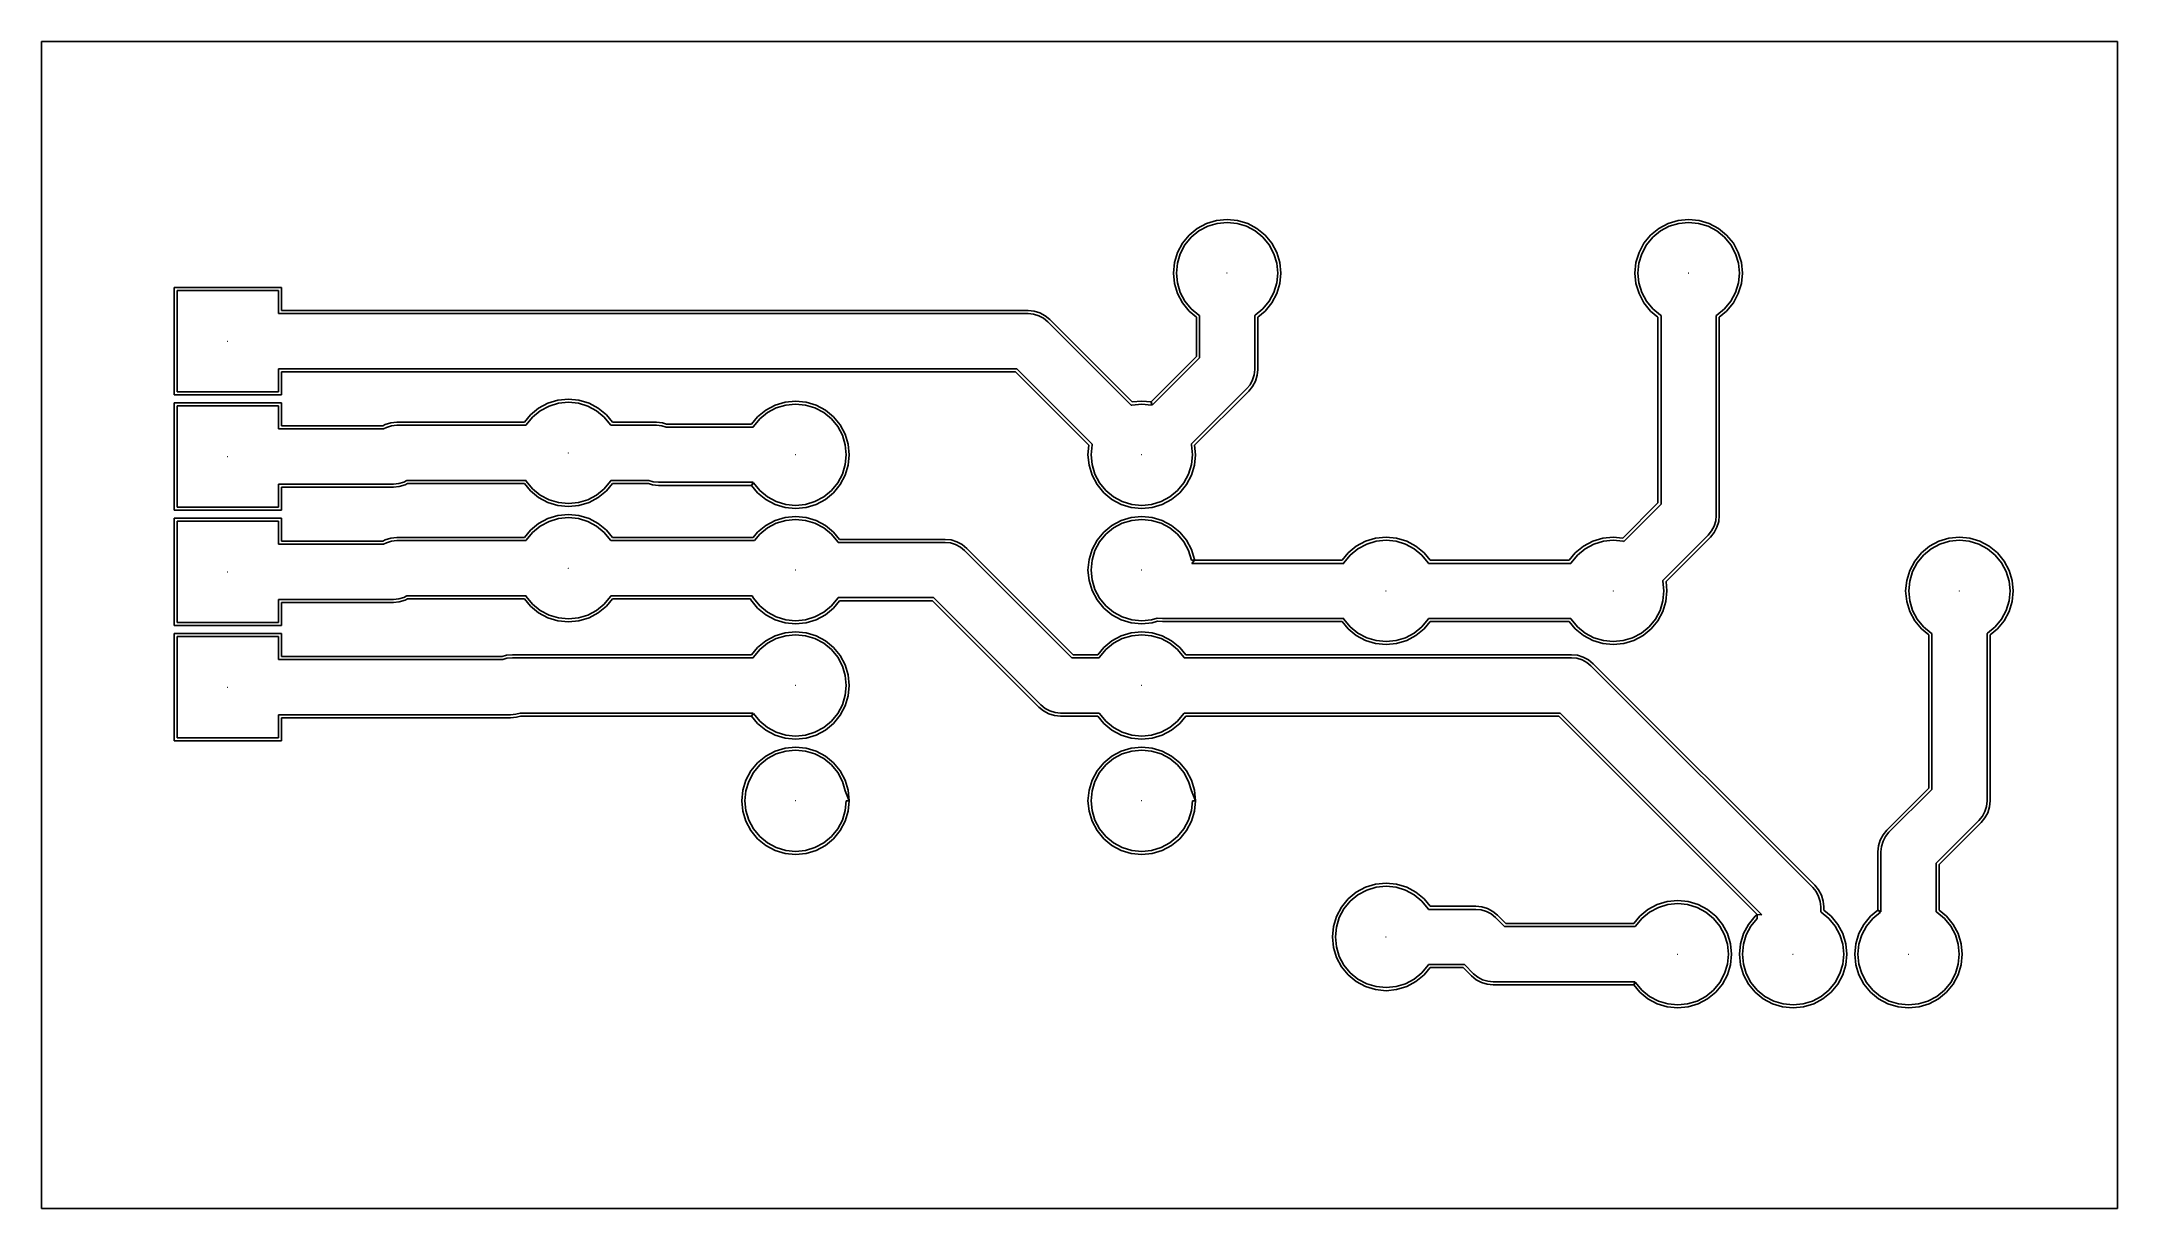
# Model space of a CAD drawing. Extents: x 0 to 45.7, y 0.4 to 26.1.
import ezdxf

# ---------------------------------------------------------------- set-up
doc = ezdxf.new("R2010")
doc.units = 0
doc.header["$LTSCALE"] = 0.000394
doc.header["$PDMODE"] = 35
doc.header["$PDSIZE"] = 0.000315
doc.layers.add('PLAN_1', color=7, linetype='CONTINUOUS')

msp = doc.modelspace()

# ---------------------------------------------------------------- linework, layer by layer
at = {"layer": 'PLAN_1', "color": 5}
for p, q in [((45.701595, 26.099997, 1), (0.001601, 26.099997, 1)), ((0.001601, 26.099997, 1), (0.001601, 0.4, 1)), ((45.701595, 0.4, 1), (45.701595, 26.099997, 1)), ((25.444359, 21.983627, 0.2), (25.265091, 21.836506, 0.2)), ((25.648884, 22.092947, 0.2), (25.444359, 21.983627, 0.2)), ((25.674524, 22.031048, 0.2), (25.481583, 21.927917, 0.2)), ((25.870808, 22.160267, 0.2), (25.648884, 22.092947, 0.2)), ((25.883879, 22.094555, 0.2), (25.674524, 22.031048, 0.2)), ((26.101599, 22.182999, 0.2), (25.870808, 22.160267, 0.2)), ((26.101599, 22.115997, 0.2), (25.883879, 22.094555, 0.2)), ((26.33239, 22.160267, 0.2), (26.101599, 22.182999, 0.2)), ((26.319319, 22.094555, 0.2), (26.101599, 22.115997, 0.2)), ((26.528673, 22.031048, 0.2), (26.319319, 22.094555, 0.2)), ((26.554314, 22.092947, 0.2), (26.33239, 22.160267, 0.2)), ((26.721615, 21.927917, 0.2), (26.528673, 22.031048, 0.2)), ((26.758839, 21.983627, 0.2), (26.554314, 22.092947, 0.2)), ((26.938107, 21.836506, 0.2), (26.758839, 21.983627, 0.2)), ((35.604359, 21.983627, 0.2), (35.425091, 21.836506, 0.2)), ((35.808884, 22.092947, 0.2), (35.604359, 21.983627, 0.2)), ((35.834522, 22.031048, 0.2), (35.641579, 21.927917, 0.2)), ((36.030804, 22.160267, 0.2), (35.808884, 22.092947, 0.2)), ((36.043877, 22.094555, 0.2), (35.834522, 22.031048, 0.2)), ((36.261597, 22.182999, 0.2), (36.030804, 22.160267, 0.2)), ((36.261597, 22.115997, 0.2), (36.043877, 22.094555, 0.2)), ((36.49239, 22.160267, 0.2), (36.261597, 22.182999, 0.2)), ((36.479317, 22.094555, 0.2), (36.261597, 22.115997, 0.2)), ((36.688671, 22.031048, 0.2), (36.479317, 22.094555, 0.2)), ((36.71431, 22.092947, 0.2), (36.49239, 22.160267, 0.2)), ((36.881615, 21.927917, 0.2), (36.688671, 22.031048, 0.2)), ((36.918835, 21.983627, 0.2), (36.71431, 22.092947, 0.2)), ((37.098103, 21.836506, 0.2), (36.918835, 21.983627, 0.2)), ((25.11797, 21.657238, 0.2), (25.00865, 21.452713, 0.2)), ((25.173679, 21.620014, 0.2), (25.070549, 21.427073, 0.2)), ((25.265091, 21.836506, 0.2), (25.11797, 21.657238, 0.2)), ((25.312468, 21.789129, 0.2), (25.173679, 21.620014, 0.2)), ((25.481583, 21.927917, 0.2), (25.312468, 21.789129, 0.2)), ((26.89073, 21.789129, 0.2), (26.721615, 21.927917, 0.2)), ((27.029518, 21.620014, 0.2), (26.89073, 21.789129, 0.2)), ((27.085228, 21.657238, 0.2), (26.938107, 21.836506, 0.2)), ((27.132648, 21.427073, 0.2), (27.029518, 21.620014, 0.2)), ((27.194548, 21.452713, 0.2), (27.085228, 21.657238, 0.2)), ((35.277969, 21.657238, 0.2), (35.168648, 21.452713, 0.2)), ((35.333675, 21.620014, 0.2), (35.230549, 21.427073, 0.2)), ((35.425091, 21.836506, 0.2), (35.277969, 21.657238, 0.2)), ((35.472466, 21.789129, 0.2), (35.333675, 21.620014, 0.2)), ((35.641579, 21.927917, 0.2), (35.472466, 21.789129, 0.2)), ((37.050728, 21.789129, 0.2), (36.881615, 21.927917, 0.2)), ((37.189518, 21.620014, 0.2), (37.050728, 21.789129, 0.2)), ((37.245224, 21.657238, 0.2), (37.098103, 21.836506, 0.2)), ((37.292645, 21.427073, 0.2), (37.189518, 21.620014, 0.2)), ((37.354546, 21.452713, 0.2), (37.245224, 21.657238, 0.2)), ((24.94133, 21.230789, 0.2), (24.918598, 20.999998, 0.2)), ((25.00865, 21.452713, 0.2), (24.94133, 21.230789, 0.2)), ((25.007042, 21.217718, 0.2), (24.9856, 20.999998, 0.2)), ((25.070549, 21.427073, 0.2), (25.007042, 21.217718, 0.2)), ((27.196156, 21.217718, 0.2), (27.132648, 21.427073, 0.2)), ((27.261868, 21.230789, 0.2), (27.194548, 21.452713, 0.2)), ((27.217598, 20.999998, 0.2), (27.196156, 21.217718, 0.2)), ((27.284599, 20.999998, 0.2), (27.261868, 21.230789, 0.2)), ((35.101326, 21.230789, 0.2), (35.078598, 20.999998, 0.2)), ((35.168648, 21.452713, 0.2), (35.101326, 21.230789, 0.2)), ((35.167042, 21.217718, 0.2), (35.145596, 20.999998, 0.2)), ((35.230549, 21.427073, 0.2), (35.167042, 21.217718, 0.2)), ((37.356152, 21.217718, 0.2), (37.292645, 21.427073, 0.2)), ((37.421867, 21.230789, 0.2), (37.354546, 21.452713, 0.2)), ((37.377598, 20.999998, 0.2), (37.356152, 21.217718, 0.2)), ((37.444595, 20.999998, 0.2), (37.421867, 21.230789, 0.2)), ((5.284601, 20.682999, 0.2), (2.918601, 20.682999, 0.2)), ((2.918601, 20.682999, 0.2), (2.918601, 18.316998, 0.2)), ((5.217601, 20.615997, 0.2), (2.9856, 20.615997, 0.2)), ((2.9856, 20.615997, 0.2), (2.9856, 18.383999, 0.2)), ((5.217601, 20.107998, 0.2), (5.217601, 20.615997, 0.2)), ((5.284601, 20.174997, 0.2), (5.284601, 20.682999, 0.2)), ((24.918598, 20.999998, 0.2), (24.94133, 20.769207, 0.2)), ((24.94133, 20.769207, 0.2), (25.00865, 20.547283, 0.2)), ((24.9856, 20.999998, 0.2), (25.007042, 20.782278, 0.2)), ((25.007042, 20.782278, 0.2), (25.070549, 20.572924, 0.2)), ((25.070549, 20.572924, 0.2), (25.173679, 20.379982, 0.2)), ((27.029518, 20.379982, 0.2), (27.132648, 20.572924, 0.2)), ((27.132648, 20.572924, 0.2), (27.196156, 20.782278, 0.2)), ((27.194548, 20.547283, 0.2), (27.261868, 20.769207, 0.2)), ((27.196156, 20.782278, 0.2), (27.217598, 20.999998, 0.2)), ((27.261868, 20.769207, 0.2), (27.284599, 20.999998, 0.2)), ((35.078598, 20.999998, 0.2), (35.101326, 20.769207, 0.2)), ((35.101326, 20.769207, 0.2), (35.168648, 20.547283, 0.2)), ((35.145596, 20.999998, 0.2), (35.167042, 20.782278, 0.2)), ((35.167042, 20.782278, 0.2), (35.230549, 20.572924, 0.2)), ((35.230549, 20.572924, 0.2), (35.333675, 20.379982, 0.2)), ((37.189518, 20.379982, 0.2), (37.292645, 20.572924, 0.2)), ((37.292645, 20.572924, 0.2), (37.356152, 20.782278, 0.2)), ((37.354546, 20.547283, 0.2), (37.421867, 20.769207, 0.2)), ((37.356152, 20.782278, 0.2), (37.377598, 20.999998, 0.2)), ((37.421867, 20.769207, 0.2), (37.444595, 20.999998, 0.2)), ((21.7216, 20.107998, 0.2), (5.217601, 20.107998, 0.2)), ((21.7216, 20.174997, 0.2), (5.284601, 20.174997, 0.2)), ((21.853285, 20.162027, 0.2), (21.7216, 20.174997, 0.2)), ((21.840214, 20.096315, 0.2), (21.7216, 20.107998, 0.2)), ((21.97991, 20.123617, 0.2), (21.853285, 20.162027, 0.2)), ((22.096609, 20.061239, 0.2), (21.97991, 20.123617, 0.2)), ((25.00865, 20.547283, 0.2), (25.11797, 20.342758, 0.2)), ((25.11797, 20.342758, 0.2), (25.265091, 20.16349, 0.2)), ((25.173679, 20.379982, 0.2), (25.312468, 20.210867, 0.2)), ((25.265091, 20.16349, 0.2), (25.4266, 20.030943, 0.2)), ((25.312468, 20.210867, 0.2), (25.481583, 20.072079, 0.2)), ((26.721615, 20.072079, 0.2), (26.89073, 20.210867, 0.2)), ((26.776598, 20.030943, 0.2), (26.938107, 20.16349, 0.2)), ((26.89073, 20.210867, 0.2), (27.029518, 20.379982, 0.2)), ((26.938107, 20.16349, 0.2), (27.085228, 20.342758, 0.2)), ((27.085228, 20.342758, 0.2), (27.194548, 20.547283, 0.2)), ((35.168648, 20.547283, 0.2), (35.277969, 20.342758, 0.2)), ((35.277969, 20.342758, 0.2), (35.425091, 20.16349, 0.2)), ((35.333675, 20.379982, 0.2), (35.472466, 20.210867, 0.2)), ((35.425091, 20.16349, 0.2), (35.586597, 20.030945, 0.2)), ((35.472466, 20.210867, 0.2), (35.641579, 20.072079, 0.2)), ((36.881615, 20.072079, 0.2), (37.050728, 20.210867, 0.2)), ((36.936596, 20.030945, 0.2), (37.098103, 20.16349, 0.2)), ((37.050728, 20.210867, 0.2), (37.189518, 20.379982, 0.2)), ((37.098103, 20.16349, 0.2), (37.245224, 20.342758, 0.2)), ((37.245224, 20.342758, 0.2), (37.354546, 20.547283, 0.2)), ((21.954271, 20.061716, 0.2), (21.840214, 20.096315, 0.2)), ((22.059385, 20.005531, 0.2), (21.954271, 20.061716, 0.2)), ((22.15152, 19.929918, 0.2), (22.059385, 20.005531, 0.2)), ((22.198896, 19.977295, 0.2), (22.096609, 20.061239, 0.2)), ((23.990839, 18.090599, 0.2), (22.15152, 19.929918, 0.2)), ((24.013672, 18.162519, 0.2), (22.198896, 19.977295, 0.2)), ((25.4266, 20.030943, 0.2), (25.4266, 19.159592, 0.2)), ((25.481583, 20.072079, 0.2), (25.493599, 20.065657, 0.2)), ((25.493599, 20.065657, 0.2), (25.493599, 19.131838, 0.2)), ((26.709599, 20.065657, 0.2), (26.721615, 20.072079, 0.2)), ((26.709599, 18.879997, 0.2), (26.709599, 20.065657, 0.2)), ((26.776598, 18.879997, 0.2), (26.776598, 20.030943, 0.2)), ((35.586597, 20.030945, 0.2), (35.586597, 15.939594, 0.2)), ((35.641579, 20.072079, 0.2), (35.653595, 20.065657, 0.2)), ((35.653595, 20.065657, 0.2), (35.653595, 15.911837, 0.2)), ((36.869598, 20.065657, 0.2), (36.881615, 20.072079, 0.2)), ((36.869598, 15.659998, 0.2), (36.869598, 20.065657, 0.2)), ((36.936596, 15.659998, 0.2), (36.936596, 20.030945, 0.2)), ((5.217601, 18.383999, 0.2), (5.217601, 18.891998, 0.2)), ((5.217601, 18.891998, 0.2), (21.469759, 18.891998, 0.2)), ((5.284601, 18.316998, 0.2), (5.284601, 18.824999, 0.2)), ((5.284601, 18.824999, 0.2), (21.442005, 18.824999, 0.2)), ((21.442005, 18.824999, 0.2), (23.059078, 17.207926, 0.2)), ((21.469759, 18.891998, 0.2), (23.130999, 17.230759, 0.2)), ((25.4266, 19.159592, 0.2), (24.429527, 18.162519, 0.2)), ((25.493599, 19.131838, 0.2), (24.45236, 18.090599, 0.2)), ((26.663317, 18.647326, 0.2), (26.697916, 18.761383, 0.2)), ((26.697916, 18.761383, 0.2), (26.709599, 18.879997, 0.2)), ((26.725218, 18.621685, 0.2), (26.763628, 18.748312, 0.2)), ((26.763628, 18.748312, 0.2), (26.776598, 18.879997, 0.2)), ((2.918601, 18.316998, 0.2), (5.284601, 18.316998, 0.2)), ((2.9856, 18.383999, 0.2), (5.217601, 18.383999, 0.2)), ((25.312201, 17.230759, 0.2), (26.531519, 18.450077, 0.2)), ((25.384121, 17.207926, 0.2), (26.578896, 18.4027, 0.2)), ((26.531519, 18.450077, 0.2), (26.607132, 18.54221, 0.2)), ((26.578896, 18.4027, 0.2), (26.66284, 18.504988, 0.2)), ((26.607132, 18.54221, 0.2), (26.663317, 18.647326, 0.2)), ((26.66284, 18.504988, 0.2), (26.725218, 18.621685, 0.2)), ((5.284601, 18.142998, 0.2), (2.918601, 18.142998, 0.2)), ((2.918601, 18.142998, 0.2), (2.918601, 15.776997, 0.2)), ((5.217601, 18.075996, 0.2), (2.9856, 18.075996, 0.2)), ((2.9856, 18.075996, 0.2), (2.9856, 15.843997, 0.2)), ((5.217601, 17.567997, 0.2), (5.217601, 18.075996, 0.2)), ((5.284601, 17.634996, 0.2), (5.284601, 18.142998, 0.2)), ((10.765093, 17.876505, 0.2), (10.632547, 17.714996, 0.2)), ((10.812469, 17.829128, 0.2), (10.67368, 17.660013, 0.2)), ((10.944361, 18.023626, 0.2), (10.765093, 17.876505, 0.2)), ((10.981585, 17.967916, 0.2), (10.812469, 17.829128, 0.2)), ((11.148886, 18.132946, 0.2), (10.944361, 18.023626, 0.2)), ((11.174526, 18.071047, 0.2), (10.981585, 17.967916, 0.2)), ((11.370809, 18.200266, 0.2), (11.148886, 18.132946, 0.2)), ((11.38388, 18.134554, 0.2), (11.174526, 18.071047, 0.2)), ((11.601601, 18.222998, 0.2), (11.370809, 18.200266, 0.2)), ((11.601601, 18.155996, 0.2), (11.38388, 18.134554, 0.2)), ((11.832393, 18.200266, 0.2), (11.601601, 18.222998, 0.2)), ((11.819322, 18.134554, 0.2), (11.601601, 18.155996, 0.2)), ((12.028675, 18.071047, 0.2), (11.819322, 18.134554, 0.2)), ((12.054316, 18.132946, 0.2), (11.832393, 18.200266, 0.2)), ((12.221617, 17.967916, 0.2), (12.028675, 18.071047, 0.2)), ((12.258841, 18.023626, 0.2), (12.054316, 18.132946, 0.2)), ((12.390732, 17.829128, 0.2), (12.221617, 17.967916, 0.2)), ((12.438108, 17.876505, 0.2), (12.258841, 18.023626, 0.2)), ((12.529521, 17.660013, 0.2), (12.390732, 17.829128, 0.2)), ((12.570654, 17.714996, 0.2), (12.438108, 17.876505, 0.2)), ((15.765093, 17.836506, 0.2), (15.632547, 17.674997, 0.2)), ((15.944361, 17.983627, 0.2), (15.765093, 17.836506, 0.2)), ((15.981585, 17.927917, 0.2), (15.812469, 17.789129, 0.2)), ((16.148886, 18.092947, 0.2), (15.944361, 17.983627, 0.2)), ((16.174526, 18.031048, 0.2), (15.981585, 17.927917, 0.2)), ((16.37081, 18.160267, 0.2), (16.148886, 18.092947, 0.2)), ((16.383881, 18.094555, 0.2), (16.174526, 18.031048, 0.2)), ((16.601601, 18.182999, 0.2), (16.37081, 18.160267, 0.2)), ((16.601601, 18.115997, 0.2), (16.383881, 18.094555, 0.2)), ((16.832392, 18.160267, 0.2), (16.601601, 18.182999, 0.2)), ((16.819321, 18.094555, 0.2), (16.601601, 18.115997, 0.2)), ((17.028675, 18.031048, 0.2), (16.819321, 18.094555, 0.2)), ((17.054316, 18.092947, 0.2), (16.832392, 18.160267, 0.2)), ((17.221617, 17.927917, 0.2), (17.028675, 18.031048, 0.2)), ((17.258841, 17.983627, 0.2), (17.054316, 18.092947, 0.2)), ((17.390732, 17.789129, 0.2), (17.221617, 17.927917, 0.2)), ((17.438108, 17.836506, 0.2), (17.258841, 17.983627, 0.2)), ((17.58523, 17.657238, 0.2), (17.438108, 17.836506, 0.2)), ((24.00388, 18.094555, 0.2), (23.990839, 18.090599, 0.2)), ((24.2216, 18.115997, 0.2), (24.00388, 18.094555, 0.2)), ((24.2216, 18.182999, 0.2), (24.013672, 18.162519, 0.2)), ((24.429527, 18.162519, 0.2), (24.2216, 18.182999, 0.2)), ((24.43932, 18.094555, 0.2), (24.2216, 18.115997, 0.2)), ((24.429527, 18.162519, 0.2), (24.43932, 18.094555, 0.2)), ((24.45236, 18.090599, 0.2), (24.429527, 18.162519, 0.2)), ((7.530848, 17.567997, 0.2), (5.217601, 17.567997, 0.2)), ((7.514749, 17.634996, 0.2), (5.284601, 17.634996, 0.2)), ((7.568299, 17.663618, 0.2), (7.514749, 17.634996, 0.2)), ((7.593938, 17.601719, 0.2), (7.530848, 17.567997, 0.2)), ((7.694925, 17.702028, 0.2), (7.568299, 17.663618, 0.2)), ((7.707995, 17.636316, 0.2), (7.593938, 17.601719, 0.2)), ((7.826603, 17.714996, 0.2), (7.694925, 17.702028, 0.2)), ((7.826603, 17.647997, 0.2), (7.707995, 17.636316, 0.2)), ((10.632547, 17.714996, 0.2), (7.826603, 17.714996, 0.2)), ((10.667257, 17.647997, 0.2), (7.826603, 17.647997, 0.2)), ((10.67368, 17.660013, 0.2), (10.667257, 17.647997, 0.2)), ((12.535944, 17.647997, 0.2), (12.529521, 17.660013, 0.2)), ((13.541585, 17.647997, 0.2), (12.535944, 17.647997, 0.2)), ((13.541583, 17.714996, 0.2), (12.570654, 17.714996, 0.2)), ((13.673269, 17.70203, 0.2), (13.541583, 17.714996, 0.2)), ((13.6602, 17.636318, 0.2), (13.541585, 17.647997, 0.2)), ((13.753564, 17.607998, 0.2), (13.6602, 17.636318, 0.2)), ((13.762392, 17.674997, 0.2), (13.673269, 17.70203, 0.2)), ((15.667257, 17.607998, 0.2), (13.753564, 17.607998, 0.2)), ((15.632547, 17.674997, 0.2), (13.762392, 17.674997, 0.2)), ((15.67368, 17.620014, 0.2), (15.667257, 17.607998, 0.2)), ((15.812469, 17.789129, 0.2), (15.67368, 17.620014, 0.2)), ((17.52952, 17.620014, 0.2), (17.390732, 17.789129, 0.2)), ((17.63265, 17.427073, 0.2), (17.52952, 17.620014, 0.2)), ((17.69455, 17.452713, 0.2), (17.58523, 17.657238, 0.2)), ((17.696157, 17.217718, 0.2), (17.63265, 17.427073, 0.2)), ((17.761869, 17.230789, 0.2), (17.69455, 17.452713, 0.2)), ((17.7176, 16.999998, 0.2), (17.696157, 17.217718, 0.2)), ((17.696157, 16.782278, 0.2), (17.7176, 16.999998, 0.2)), ((17.784601, 16.999998, 0.2), (17.761869, 17.230789, 0.2)), ((17.761869, 16.769207, 0.2), (17.784601, 16.999998, 0.2)), ((23.059078, 17.207926, 0.2), (23.038599, 16.999998, 0.2)), ((23.038599, 16.999998, 0.2), (23.061331, 16.769207, 0.2)), ((23.127043, 17.217718, 0.2), (23.1056, 16.999998, 0.2)), ((23.1056, 16.999998, 0.2), (23.127043, 16.782278, 0.2)), ((23.130999, 17.230759, 0.2), (23.127043, 17.217718, 0.2)), ((25.316156, 17.217718, 0.2), (25.312201, 17.230759, 0.2)), ((25.337599, 16.999998, 0.2), (25.316156, 17.217718, 0.2)), ((25.316156, 16.782278, 0.2), (25.337599, 16.999998, 0.2)), ((25.381868, 16.769207, 0.2), (25.4046, 16.999998, 0.2)), ((25.4046, 16.999998, 0.2), (25.384121, 17.207926, 0.2)), ((17.52952, 16.379982, 0.2), (17.63265, 16.572924, 0.2)), ((17.58523, 16.342758, 0.2), (17.69455, 16.547283, 0.2)), ((17.63265, 16.572924, 0.2), (17.696157, 16.782278, 0.2)), ((17.69455, 16.547283, 0.2), (17.761869, 16.769207, 0.2)), ((23.061331, 16.769207, 0.2), (23.128651, 16.547283, 0.2)), ((23.127043, 16.782278, 0.2), (23.19055, 16.572924, 0.2)), ((23.128651, 16.547283, 0.2), (23.23797, 16.342758, 0.2)), ((23.19055, 16.572924, 0.2), (23.29368, 16.379982, 0.2)), ((25.149519, 16.379982, 0.2), (25.252649, 16.572924, 0.2)), ((25.205229, 16.342758, 0.2), (25.314548, 16.547283, 0.2)), ((25.252649, 16.572924, 0.2), (25.316156, 16.782278, 0.2)), ((25.314548, 16.547283, 0.2), (25.381868, 16.769207, 0.2)), ((5.217601, 15.843997, 0.2), (5.217601, 16.351997, 0.2)), ((5.217601, 16.351997, 0.2), (7.746601, 16.351997, 0.2)), ((5.284601, 15.776997, 0.2), (5.284601, 16.284998, 0.2)), ((5.284601, 16.284998, 0.2), (7.746601, 16.284998, 0.2)), ((7.746601, 16.351997, 0.2), (7.865216, 16.36368, 0.2)), ((7.746601, 16.284998, 0.2), (7.878287, 16.297968, 0.2)), ((7.865216, 16.36368, 0.2), (7.979273, 16.398279, 0.2)), ((7.878287, 16.297968, 0.2), (8.004912, 16.336378, 0.2)), ((7.979273, 16.398279, 0.2), (8.042356, 16.431997, 0.2)), ((8.004912, 16.336378, 0.2), (8.058455, 16.364998, 0.2)), ((8.042356, 16.431997, 0.2), (10.667257, 16.431997, 0.2)), ((8.058455, 16.364998, 0.2), (10.632547, 16.364998, 0.2)), ((10.632547, 16.364998, 0.2), (10.765093, 16.203489, 0.2)), ((10.667257, 16.431997, 0.2), (10.67368, 16.419981, 0.2)), ((10.67368, 16.419981, 0.2), (10.812469, 16.250866, 0.2)), ((10.765093, 16.203489, 0.2), (10.944361, 16.056368, 0.2)), ((10.812469, 16.250866, 0.2), (10.981584, 16.112078, 0.2)), ((10.944361, 16.056368, 0.2), (11.148886, 15.947047, 0.2)), ((10.981584, 16.112078, 0.2), (11.174526, 16.008947, 0.2)), ((11.174526, 16.008947, 0.2), (11.38388, 15.94544, 0.2)), ((11.819322, 15.94544, 0.2), (12.028676, 16.008947, 0.2)), ((12.028676, 16.008947, 0.2), (12.221617, 16.112078, 0.2)), ((12.054316, 15.947047, 0.2), (12.25884, 16.056368, 0.2)), ((12.221617, 16.112078, 0.2), (12.390732, 16.250866, 0.2)), ((12.25884, 16.056368, 0.2), (12.438107, 16.203489, 0.2)), ((12.390732, 16.250866, 0.2), (12.529521, 16.419981, 0.2)), ((12.438107, 16.203489, 0.2), (12.570654, 16.364998, 0.2)), ((12.529521, 16.419981, 0.2), (12.535944, 16.431997, 0.2)), ((12.535944, 16.431997, 0.2), (13.369639, 16.431997, 0.2)), ((12.570654, 16.364998, 0.2), (13.360808, 16.364998, 0.2)), ((13.360808, 16.364998, 0.2), (13.449914, 16.337969, 0.2)), ((13.369639, 16.431997, 0.2), (13.462985, 16.403681, 0.2)), ((13.449914, 16.337969, 0.2), (13.5816, 16.324999, 0.2)), ((13.462985, 16.403681, 0.2), (13.5816, 16.391998, 0.2)), ((13.5816, 16.391998, 0.2), (15.667257, 16.391998, 0.2)), ((13.5816, 16.324999, 0.2), (15.632547, 16.324999, 0.2)), ((15.667257, 16.391998, 0.2), (15.632547, 16.324999, 0.2)), ((15.632547, 16.324999, 0.2), (15.67368, 16.379982, 0.2)), ((15.632547, 16.324999, 0.2), (15.765093, 16.16349, 0.2)), ((15.67368, 16.379982, 0.2), (15.812469, 16.210867, 0.2)), ((15.765093, 16.16349, 0.2), (15.944361, 16.016369, 0.2)), ((15.812469, 16.210867, 0.2), (15.981584, 16.072079, 0.2)), ((15.944361, 16.016369, 0.2), (16.148886, 15.907048, 0.2)), ((15.981584, 16.072079, 0.2), (16.174526, 15.968948, 0.2)), ((17.028675, 15.968948, 0.2), (17.221617, 16.072079, 0.2)), ((17.054316, 15.907048, 0.2), (17.258841, 16.016369, 0.2)), ((17.221617, 16.072079, 0.2), (17.390732, 16.210867, 0.2)), ((17.258841, 16.016369, 0.2), (17.438108, 16.16349, 0.2)), ((17.390732, 16.210867, 0.2), (17.52952, 16.379982, 0.2)), ((17.438108, 16.16349, 0.2), (17.58523, 16.342758, 0.2)), ((23.23797, 16.342758, 0.2), (23.385092, 16.16349, 0.2)), ((23.29368, 16.379982, 0.2), (23.432468, 16.210867, 0.2)), ((23.385092, 16.16349, 0.2), (23.56436, 16.016369, 0.2)), ((23.432468, 16.210867, 0.2), (23.601583, 16.072079, 0.2)), ((23.56436, 16.016369, 0.2), (23.768885, 15.907048, 0.2)), ((23.601583, 16.072079, 0.2), (23.794525, 15.968948, 0.2)), ((24.648674, 15.968948, 0.2), (24.841616, 16.072079, 0.2)), ((24.674314, 15.907048, 0.2), (24.878839, 16.016369, 0.2)), ((24.841616, 16.072079, 0.2), (25.010731, 16.210867, 0.2)), ((24.878839, 16.016369, 0.2), (25.058107, 16.16349, 0.2)), ((25.010731, 16.210867, 0.2), (25.149519, 16.379982, 0.2)), ((25.058107, 16.16349, 0.2), (25.205229, 16.342758, 0.2)), ((2.918601, 15.776997, 0.2), (5.284601, 15.776997, 0.2)), ((5.284601, 15.602999, 0.2), (2.918601, 15.602999, 0.2)), ((2.918601, 15.602999, 0.2), (2.918601, 13.236998, 0.2)), ((2.9856, 15.843997, 0.2), (5.217601, 15.843997, 0.2)), ((5.284601, 15.094998, 0.2), (5.284601, 15.602999, 0.2)), ((11.148886, 15.592948, 0.2), (10.944361, 15.483626, 0.2)), ((11.148886, 15.947047, 0.2), (11.370809, 15.879728, 0.2)), ((11.370809, 15.660267, 0.2), (11.148886, 15.592948, 0.2)), ((11.38388, 15.594555, 0.2), (11.174526, 15.531048, 0.2)), ((11.370809, 15.879728, 0.2), (11.601601, 15.856997, 0.2)), ((11.601601, 15.682998, 0.2), (11.370809, 15.660267, 0.2)), ((11.38388, 15.94544, 0.2), (11.601601, 15.923997, 0.2)), ((11.601601, 15.615998, 0.2), (11.38388, 15.594555, 0.2)), ((11.601601, 15.923997, 0.2), (11.819322, 15.94544, 0.2)), ((11.601601, 15.856997, 0.2), (11.832393, 15.879728, 0.2)), ((11.832393, 15.660267, 0.2), (11.601601, 15.682998, 0.2)), ((11.819322, 15.594555, 0.2), (11.601601, 15.615998, 0.2)), ((12.028675, 15.531048, 0.2), (11.819322, 15.594555, 0.2)), ((11.832393, 15.879728, 0.2), (12.054316, 15.947047, 0.2)), ((12.054316, 15.592948, 0.2), (11.832393, 15.660267, 0.2)), ((12.258841, 15.483626, 0.2), (12.054316, 15.592948, 0.2)), ((16.148886, 15.552948, 0.2), (15.944361, 15.443626, 0.2)), ((16.148886, 15.907048, 0.2), (16.37081, 15.839729, 0.2)), ((16.37081, 15.620267, 0.2), (16.148886, 15.552948, 0.2)), ((16.174526, 15.968948, 0.2), (16.383881, 15.905441, 0.2)), ((16.383881, 15.554555, 0.2), (16.174526, 15.491048, 0.2)), ((16.37081, 15.839729, 0.2), (16.601601, 15.816998, 0.2)), ((16.601601, 15.642998, 0.2), (16.37081, 15.620267, 0.2)), ((16.383881, 15.905441, 0.2), (16.601601, 15.883998, 0.2)), ((16.601601, 15.575998, 0.2), (16.383881, 15.554555, 0.2)), ((16.601601, 15.883998, 0.2), (16.819321, 15.905441, 0.2)), ((16.601601, 15.816998, 0.2), (16.832392, 15.839729, 0.2)), ((16.832392, 15.620267, 0.2), (16.601601, 15.642998, 0.2)), ((16.819321, 15.554555, 0.2), (16.601601, 15.575998, 0.2)), ((16.819321, 15.905441, 0.2), (17.028675, 15.968948, 0.2)), ((17.028675, 15.491048, 0.2), (16.819321, 15.554555, 0.2)), ((16.832392, 15.839729, 0.2), (17.054316, 15.907048, 0.2)), ((17.054316, 15.552948, 0.2), (16.832392, 15.620267, 0.2)), ((17.258841, 15.443626, 0.2), (17.054316, 15.552948, 0.2)), ((23.768885, 15.552948, 0.2), (23.56436, 15.443626, 0.2)), ((23.768885, 15.907048, 0.2), (23.990808, 15.839729, 0.2)), ((23.990808, 15.620267, 0.2), (23.768885, 15.552948, 0.2)), ((23.794525, 15.968948, 0.2), (24.00388, 15.905441, 0.2)), ((24.00388, 15.554555, 0.2), (23.794525, 15.491048, 0.2)), ((23.990808, 15.839729, 0.2), (24.2216, 15.816998, 0.2)), ((24.2216, 15.642998, 0.2), (23.990808, 15.620267, 0.2)), ((24.00388, 15.905441, 0.2), (24.2216, 15.883998, 0.2)), ((24.2216, 15.575998, 0.2), (24.00388, 15.554555, 0.2)), ((24.2216, 15.883998, 0.2), (24.43932, 15.905441, 0.2)), ((24.2216, 15.816998, 0.2), (24.452391, 15.839729, 0.2)), ((24.452391, 15.620267, 0.2), (24.2216, 15.642998, 0.2)), ((24.43932, 15.554555, 0.2), (24.2216, 15.575998, 0.2)), ((24.43932, 15.905441, 0.2), (24.648674, 15.968948, 0.2)), ((24.648674, 15.491048, 0.2), (24.43932, 15.554555, 0.2)), ((24.452391, 15.839729, 0.2), (24.674314, 15.907048, 0.2)), ((24.674314, 15.552948, 0.2), (24.452391, 15.620267, 0.2)), ((24.878839, 15.443626, 0.2), (24.674314, 15.552948, 0.2)), ((35.586597, 15.939594, 0.2), (34.809525, 15.162519, 0.2)), ((35.653595, 15.911837, 0.2), (34.832359, 15.090599, 0.2)), ((36.823315, 15.427326, 0.2), (36.857914, 15.541383, 0.2)), ((36.857914, 15.541383, 0.2), (36.869598, 15.659998, 0.2)), ((36.923626, 15.528312, 0.2), (36.936596, 15.659998, 0.2)), ((5.217601, 15.535998, 0.2), (2.9856, 15.535998, 0.2)), ((2.9856, 15.535998, 0.2), (2.9856, 13.303998, 0.2)), ((5.217601, 15.027998, 0.2), (5.217601, 15.535998, 0.2)), ((7.51475, 15.094998, 0.2), (5.284601, 15.094998, 0.2)), ((7.568299, 15.12362, 0.2), (7.51475, 15.094998, 0.2)), ((7.694925, 15.162029, 0.2), (7.568299, 15.12362, 0.2)), ((7.707995, 15.096317, 0.2), (7.593938, 15.06172, 0.2)), ((7.826603, 15.174998, 0.2), (7.694925, 15.162029, 0.2)), ((7.826603, 15.107998, 0.2), (7.707995, 15.096317, 0.2)), ((10.632547, 15.174998, 0.2), (7.826603, 15.174998, 0.2)), ((10.667257, 15.107998, 0.2), (7.826603, 15.107998, 0.2)), ((10.765093, 15.336506, 0.2), (10.632547, 15.174998, 0.2)), ((10.67368, 15.120014, 0.2), (10.667257, 15.107998, 0.2)), ((10.812469, 15.289129, 0.2), (10.67368, 15.120014, 0.2)), ((10.944361, 15.483626, 0.2), (10.765093, 15.336506, 0.2)), ((10.981585, 15.427918, 0.2), (10.812469, 15.289129, 0.2)), ((11.174526, 15.531048, 0.2), (10.981585, 15.427918, 0.2)), ((12.221617, 15.427918, 0.2), (12.028675, 15.531048, 0.2)), ((12.390732, 15.289129, 0.2), (12.221617, 15.427918, 0.2)), ((12.438108, 15.336506, 0.2), (12.258841, 15.483626, 0.2)), ((12.529521, 15.120014, 0.2), (12.390732, 15.289129, 0.2)), ((12.570654, 15.174998, 0.2), (12.438108, 15.336506, 0.2)), ((12.535944, 15.107998, 0.2), (12.529521, 15.120014, 0.2)), ((15.696646, 15.107998, 0.2), (12.535944, 15.107998, 0.2)), ((15.665375, 15.174998, 0.2), (12.570654, 15.174998, 0.2)), ((15.765093, 15.296506, 0.2), (15.665375, 15.174998, 0.2)), ((15.812469, 15.249129, 0.2), (15.696646, 15.107998, 0.2)), ((15.944361, 15.443626, 0.2), (15.765093, 15.296506, 0.2)), ((15.981585, 15.387918, 0.2), (15.812469, 15.249129, 0.2)), ((16.174526, 15.491048, 0.2), (15.981585, 15.387918, 0.2)), ((17.221617, 15.387918, 0.2), (17.028675, 15.491048, 0.2)), ((17.390732, 15.249129, 0.2), (17.221617, 15.387918, 0.2)), ((17.438108, 15.296506, 0.2), (17.258841, 15.443626, 0.2)), ((17.52952, 15.080014, 0.2), (17.390732, 15.249129, 0.2)), ((17.570654, 15.134998, 0.2), (17.438108, 15.296506, 0.2)), ((19.8916, 15.134998, 0.2), (17.570654, 15.134998, 0.2)), ((20.023285, 15.122028, 0.2), (19.8916, 15.134998, 0.2)), ((20.149912, 15.083617, 0.2), (20.023285, 15.122028, 0.2)), ((20.266609, 15.02124, 0.2), (20.149912, 15.083617, 0.2)), ((23.23797, 15.117238, 0.2), (23.128651, 14.912713, 0.2)), ((23.385092, 15.296506, 0.2), (23.23797, 15.117238, 0.2)), ((23.432468, 15.249129, 0.2), (23.29368, 15.080014, 0.2)), ((23.56436, 15.443626, 0.2), (23.385092, 15.296506, 0.2)), ((23.601583, 15.387918, 0.2), (23.432468, 15.249129, 0.2)), ((23.794525, 15.491048, 0.2), (23.601583, 15.387918, 0.2)), ((24.841616, 15.387918, 0.2), (24.648674, 15.491048, 0.2)), ((25.010731, 15.249129, 0.2), (24.841616, 15.387918, 0.2)), ((25.058107, 15.296506, 0.2), (24.878839, 15.443626, 0.2)), ((25.149519, 15.080014, 0.2), (25.010731, 15.249129, 0.2)), ((25.205229, 15.117238, 0.2), (25.058107, 15.296506, 0.2)), ((25.314548, 14.912713, 0.2), (25.205229, 15.117238, 0.2)), ((29.148884, 15.092948, 0.2), (28.944359, 14.983626, 0.2)), ((29.370808, 15.160267, 0.2), (29.148884, 15.092948, 0.2)), ((29.383879, 15.094555, 0.2), (29.174524, 15.031048, 0.2)), ((29.601599, 15.182998, 0.2), (29.370808, 15.160267, 0.2)), ((29.601599, 15.115998, 0.2), (29.383879, 15.094555, 0.2)), ((29.83239, 15.160267, 0.2), (29.601599, 15.182998, 0.2)), ((29.819319, 15.094555, 0.2), (29.601599, 15.115998, 0.2)), ((30.028673, 15.031048, 0.2), (29.819319, 15.094555, 0.2)), ((30.054314, 15.092948, 0.2), (29.83239, 15.160267, 0.2)), ((30.258839, 14.983626, 0.2), (30.054314, 15.092948, 0.2)), ((34.148888, 15.092948, 0.2), (33.944363, 14.983626, 0.2)), ((34.370808, 15.160267, 0.2), (34.148888, 15.092948, 0.2)), ((34.383881, 15.094555, 0.2), (34.174526, 15.031048, 0.2)), ((34.601601, 15.182998, 0.2), (34.370808, 15.160267, 0.2)), ((34.601601, 15.115998, 0.2), (34.383881, 15.094555, 0.2)), ((34.809525, 15.162519, 0.2), (34.601601, 15.182998, 0.2)), ((34.819321, 15.094555, 0.2), (34.601601, 15.115998, 0.2)), ((34.832359, 15.090599, 0.2), (34.819321, 15.094555, 0.2)), ((35.6922, 14.230759, 0.2), (36.691517, 15.230078, 0.2)), ((35.764122, 14.207927, 0.2), (36.738895, 15.182701, 0.2)), ((36.691517, 15.230078, 0.2), (36.767132, 15.322211, 0.2)), ((36.738895, 15.182701, 0.2), (36.822838, 15.284988, 0.2)), ((36.767132, 15.322211, 0.2), (36.823315, 15.427326, 0.2)), ((36.822838, 15.284988, 0.2), (36.885216, 15.401687, 0.2)), ((36.885216, 15.401687, 0.2), (36.923626, 15.528312, 0.2)), ((41.768883, 15.092948, 0.2), (41.564358, 14.983626, 0.2)), ((41.990803, 15.160267, 0.2), (41.768883, 15.092948, 0.2)), ((42.003876, 15.094555, 0.2), (41.794521, 15.031048, 0.2)), ((42.221596, 15.182998, 0.2), (41.990803, 15.160267, 0.2)), ((42.221596, 15.115998, 0.2), (42.003876, 15.094555, 0.2)), ((42.452389, 15.160267, 0.2), (42.221596, 15.182998, 0.2)), ((42.439316, 15.094555, 0.2), (42.221596, 15.115998, 0.2)), ((42.64867, 15.031048, 0.2), (42.439316, 15.094555, 0.2)), ((42.674309, 15.092948, 0.2), (42.452389, 15.160267, 0.2)), ((42.878834, 14.983626, 0.2), (42.674309, 15.092948, 0.2)), ((7.530847, 15.027998, 0.2), (5.217601, 15.027998, 0.2)), ((7.593938, 15.06172, 0.2), (7.530847, 15.027998, 0.2)), ((17.535942, 15.067998, 0.2), (17.52952, 15.080014, 0.2)), ((19.8916, 15.067998, 0.2), (17.535942, 15.067998, 0.2)), ((20.010214, 15.056315, 0.2), (19.8916, 15.067998, 0.2)), ((20.124271, 15.021717, 0.2), (20.010214, 15.056315, 0.2)), ((20.229387, 14.965531, 0.2), (20.124271, 15.021717, 0.2)), ((20.32152, 14.889919, 0.2), (20.229387, 14.965531, 0.2)), ((20.368896, 14.937295, 0.2), (20.266609, 15.02124, 0.2)), ((22.683432, 12.528008, 0.2), (20.32152, 14.889919, 0.2)), ((22.711184, 12.595007, 0.2), (20.368896, 14.937295, 0.2)), ((23.061331, 14.69079, 0.2), (23.038599, 14.459998, 0.2)), ((23.128651, 14.912713, 0.2), (23.061331, 14.69079, 0.2)), ((23.127043, 14.677719, 0.2), (23.1056, 14.459998, 0.2)), ((23.19055, 14.887073, 0.2), (23.127043, 14.677719, 0.2)), ((23.29368, 15.080014, 0.2), (23.19055, 14.887073, 0.2)), ((25.252649, 14.887073, 0.2), (25.149519, 15.080014, 0.2)), ((25.316156, 14.677719, 0.2), (25.252649, 14.887073, 0.2)), ((25.381868, 14.69079, 0.2), (25.314548, 14.912713, 0.2)), ((25.383423, 14.674998, 0.2), (25.316156, 14.677719, 0.2)), ((25.323023, 14.607998, 0.2), (25.383423, 14.674998, 0.2)), ((25.383423, 14.674998, 0.2), (25.381868, 14.69079, 0.2)), ((28.632545, 14.674998, 0.2), (25.383423, 14.674998, 0.2)), ((28.765091, 14.836506, 0.2), (28.632545, 14.674998, 0.2)), ((28.812468, 14.789129, 0.2), (28.673679, 14.620014, 0.2)), ((28.944359, 14.983626, 0.2), (28.765091, 14.836506, 0.2)), ((28.981583, 14.927918, 0.2), (28.812468, 14.789129, 0.2)), ((29.174524, 15.031048, 0.2), (28.981583, 14.927918, 0.2)), ((30.221615, 14.927918, 0.2), (30.028673, 15.031048, 0.2)), ((30.39073, 14.789129, 0.2), (30.221615, 14.927918, 0.2)), ((30.438107, 14.836506, 0.2), (30.258839, 14.983626, 0.2)), ((30.529518, 14.620014, 0.2), (30.39073, 14.789129, 0.2)), ((30.570652, 14.674998, 0.2), (30.438107, 14.836506, 0.2)), ((33.632549, 14.674998, 0.2), (30.570652, 14.674998, 0.2)), ((33.765095, 14.836506, 0.2), (33.632549, 14.674998, 0.2)), ((33.812469, 14.789129, 0.2), (33.673679, 14.620014, 0.2)), ((33.944363, 14.983626, 0.2), (33.765095, 14.836506, 0.2)), ((33.981583, 14.927918, 0.2), (33.812469, 14.789129, 0.2)), ((34.174526, 15.031048, 0.2), (33.981583, 14.927918, 0.2)), ((41.237968, 14.657238, 0.2), (41.128647, 14.452713, 0.2)), ((41.38509, 14.836506, 0.2), (41.237968, 14.657238, 0.2)), ((41.432465, 14.789129, 0.2), (41.293674, 14.620014, 0.2)), ((41.564358, 14.983626, 0.2), (41.38509, 14.836506, 0.2)), ((41.601578, 14.927918, 0.2), (41.432465, 14.789129, 0.2)), ((41.794521, 15.031048, 0.2), (41.601578, 14.927918, 0.2)), ((42.841614, 14.927918, 0.2), (42.64867, 15.031048, 0.2)), ((43.010727, 14.789129, 0.2), (42.841614, 14.927918, 0.2)), ((43.058102, 14.836506, 0.2), (42.878834, 14.983626, 0.2)), ((43.149517, 14.620014, 0.2), (43.010727, 14.789129, 0.2)), ((43.205223, 14.657238, 0.2), (43.058102, 14.836506, 0.2)), ((43.314545, 14.452713, 0.2), (43.205223, 14.657238, 0.2)), ((23.038599, 14.459998, 0.2), (23.061331, 14.229206, 0.2)), ((23.061331, 14.229206, 0.2), (23.128651, 14.007283, 0.2)), ((23.1056, 14.459998, 0.2), (23.127043, 14.242277, 0.2)), ((23.127043, 14.242277, 0.2), (23.19055, 14.032924, 0.2)), ((28.667257, 14.607998, 0.2), (25.323023, 14.607998, 0.2)), ((28.673679, 14.620014, 0.2), (28.667257, 14.607998, 0.2)), ((30.53594, 14.607998, 0.2), (30.529518, 14.620014, 0.2)), ((33.667255, 14.607998, 0.2), (30.53594, 14.607998, 0.2)), ((33.673679, 14.620014, 0.2), (33.667255, 14.607998, 0.2)), ((35.696156, 14.217719, 0.2), (35.6922, 14.230759, 0.2)), ((35.717602, 13.999998, 0.2), (35.696156, 14.217719, 0.2)), ((35.784599, 13.999998, 0.2), (35.764122, 14.207927, 0.2)), ((41.061325, 14.23079, 0.2), (41.038597, 13.999998, 0.2)), ((41.128647, 14.452713, 0.2), (41.061325, 14.23079, 0.2)), ((41.127041, 14.217719, 0.2), (41.105595, 13.999998, 0.2)), ((41.190548, 14.427073, 0.2), (41.127041, 14.217719, 0.2)), ((41.293674, 14.620014, 0.2), (41.190548, 14.427073, 0.2)), ((43.252644, 14.427073, 0.2), (43.149517, 14.620014, 0.2)), ((43.316151, 14.217719, 0.2), (43.252644, 14.427073, 0.2)), ((43.381866, 14.23079, 0.2), (43.314545, 14.452713, 0.2)), ((43.337597, 13.999998, 0.2), (43.316151, 14.217719, 0.2)), ((43.404594, 13.999998, 0.2), (43.381866, 14.23079, 0.2)), ((5.217601, 13.303998, 0.2), (5.217601, 13.811998, 0.2)), ((5.217601, 13.811998, 0.2), (7.746601, 13.811998, 0.2)), ((5.284601, 13.236998, 0.2), (5.284601, 13.744998, 0.2)), ((5.284601, 13.744998, 0.2), (7.746601, 13.744998, 0.2)), ((7.746601, 13.811998, 0.2), (7.865216, 13.823681, 0.2)), ((7.746601, 13.744998, 0.2), (7.878287, 13.757968, 0.2)), ((7.865216, 13.823681, 0.2), (7.979273, 13.858279, 0.2)), ((7.878287, 13.757968, 0.2), (8.004912, 13.796379, 0.2)), ((7.979273, 13.858279, 0.2), (8.042356, 13.891998, 0.2)), ((8.004912, 13.796379, 0.2), (8.058454, 13.824998, 0.2)), ((8.042356, 13.891998, 0.2), (10.667257, 13.891998, 0.2)), ((8.058454, 13.824998, 0.2), (10.632547, 13.824998, 0.2)), ((10.632547, 13.824998, 0.2), (10.765093, 13.66349, 0.2)), ((10.667257, 13.891998, 0.2), (10.67368, 13.879982, 0.2)), ((10.67368, 13.879982, 0.2), (10.812469, 13.710867, 0.2)), ((10.812469, 13.710867, 0.2), (10.981584, 13.572078, 0.2)), ((12.221617, 13.572078, 0.2), (12.390732, 13.710867, 0.2)), ((12.390732, 13.710867, 0.2), (12.529521, 13.879982, 0.2)), ((12.438107, 13.66349, 0.2), (12.570653, 13.824998, 0.2)), ((12.529521, 13.879982, 0.2), (12.535944, 13.891998, 0.2)), ((12.535944, 13.891998, 0.2), (15.645877, 13.891998, 0.2)), ((12.570653, 13.824998, 0.2), (15.606085, 13.824998, 0.2)), ((15.606085, 13.824998, 0.2), (15.617972, 13.802758, 0.2)), ((15.617972, 13.802758, 0.2), (15.765093, 13.62349, 0.2)), ((15.645877, 13.891998, 0.2), (15.67368, 13.839982, 0.2)), ((15.67368, 13.839982, 0.2), (15.812469, 13.670867, 0.2)), ((17.390732, 13.670867, 0.2), (17.52952, 13.839982, 0.2)), ((17.438108, 13.62349, 0.2), (17.570654, 13.784998, 0.2)), ((17.52952, 13.839982, 0.2), (17.535942, 13.851998, 0.2)), ((17.535942, 13.851998, 0.2), (19.639759, 13.851998, 0.2)), ((17.570654, 13.784998, 0.2), (19.612007, 13.784998, 0.2)), ((19.612007, 13.784998, 0.2), (21.954292, 11.442712, 0.2)), ((19.639759, 13.851998, 0.2), (22.001669, 11.490088, 0.2)), ((23.128651, 14.007283, 0.2), (23.23797, 13.802758, 0.2)), ((23.19055, 14.032924, 0.2), (23.29368, 13.839982, 0.2)), ((23.23797, 13.802758, 0.2), (23.385092, 13.62349, 0.2)), ((23.29368, 13.839982, 0.2), (23.432468, 13.670867, 0.2)), ((35.632648, 13.572924, 0.2), (35.696156, 13.782277, 0.2)), ((35.69455, 13.547283, 0.2), (35.761871, 13.769206, 0.2)), ((35.696156, 13.782277, 0.2), (35.717602, 13.999998, 0.2)), ((35.761871, 13.769206, 0.2), (35.784599, 13.999998, 0.2)), ((41.038597, 13.999998, 0.2), (41.061325, 13.769206, 0.2)), ((41.061325, 13.769206, 0.2), (41.128647, 13.547283, 0.2)), ((41.105595, 13.999998, 0.2), (41.127041, 13.782277, 0.2)), ((41.127041, 13.782277, 0.2), (41.190548, 13.572924, 0.2)), ((43.252644, 13.572924, 0.2), (43.316151, 13.782277, 0.2)), ((43.314545, 13.547283, 0.2), (43.381866, 13.769206, 0.2)), ((43.316151, 13.782277, 0.2), (43.337597, 13.999998, 0.2)), ((43.381866, 13.769206, 0.2), (43.404594, 13.999998, 0.2)), ((2.9856, 13.303998, 0.2), (5.217601, 13.303998, 0.2)), ((10.765093, 13.66349, 0.2), (10.944361, 13.51637, 0.2)), ((10.944361, 13.51637, 0.2), (11.148886, 13.407048, 0.2)), ((10.981584, 13.572078, 0.2), (11.174526, 13.468948, 0.2)), ((11.148886, 13.407048, 0.2), (11.370809, 13.339729, 0.2)), ((11.174526, 13.468948, 0.2), (11.38388, 13.405441, 0.2)), ((11.370809, 13.339729, 0.2), (11.601601, 13.316998, 0.2)), ((11.38388, 13.405441, 0.2), (11.601601, 13.383998, 0.2)), ((11.601601, 13.383998, 0.2), (11.819322, 13.405441, 0.2)), ((11.601601, 13.316998, 0.2), (11.832393, 13.339729, 0.2)), ((11.819322, 13.405441, 0.2), (12.028676, 13.468948, 0.2)), ((11.832393, 13.339729, 0.2), (12.054316, 13.407048, 0.2)), ((12.028676, 13.468948, 0.2), (12.221617, 13.572078, 0.2)), ((12.054316, 13.407048, 0.2), (12.25884, 13.516369, 0.2)), ((12.25884, 13.516369, 0.2), (12.438107, 13.66349, 0.2)), ((15.765093, 13.62349, 0.2), (15.944361, 13.47637, 0.2)), ((15.812469, 13.670867, 0.2), (15.981584, 13.532078, 0.2)), ((15.944361, 13.47637, 0.2), (16.148886, 13.367048, 0.2)), ((15.981584, 13.532078, 0.2), (16.174526, 13.428948, 0.2)), ((16.148886, 13.367048, 0.2), (16.37081, 13.299729, 0.2)), ((16.174526, 13.428948, 0.2), (16.383881, 13.365441, 0.2)), ((16.37081, 13.299729, 0.2), (16.601601, 13.276999, 0.2)), ((16.383881, 13.365441, 0.2), (16.601601, 13.343998, 0.2)), ((16.601601, 13.343998, 0.2), (16.819321, 13.365441, 0.2)), ((16.601601, 13.276999, 0.2), (16.832392, 13.299729, 0.2)), ((16.819321, 13.365441, 0.2), (17.028675, 13.428948, 0.2)), ((16.832392, 13.299729, 0.2), (17.054316, 13.367048, 0.2)), ((17.028675, 13.428948, 0.2), (17.221617, 13.532078, 0.2)), ((17.054316, 13.367048, 0.2), (17.258841, 13.476369, 0.2)), ((17.221617, 13.532078, 0.2), (17.390732, 13.670867, 0.2)), ((17.258841, 13.476369, 0.2), (17.438108, 13.62349, 0.2)), ((23.385092, 13.62349, 0.2), (23.56436, 13.47637, 0.2)), ((23.432468, 13.670867, 0.2), (23.601583, 13.532078, 0.2)), ((23.56436, 13.47637, 0.2), (23.768885, 13.367048, 0.2)), ((23.601583, 13.532078, 0.2), (23.794525, 13.428948, 0.2)), ((23.768885, 13.367048, 0.2), (23.990808, 13.299729, 0.2)), ((23.794525, 13.428948, 0.2), (24.00388, 13.365441, 0.2)), ((23.990808, 13.299729, 0.2), (24.2216, 13.276999, 0.2)), ((24.00388, 13.365441, 0.2), (24.2216, 13.343998, 0.2)), ((24.2216, 13.343998, 0.2), (24.43932, 13.365441, 0.2)), ((24.2216, 13.276999, 0.2), (24.452391, 13.299729, 0.2)), ((24.43932, 13.365441, 0.2), (24.564791, 13.403502, 0.2)), ((24.452391, 13.299729, 0.2), (24.571457, 13.335847, 0.2)), ((24.564791, 13.403502, 0.2), (24.563002, 13.403679, 0.2)), ((24.563002, 13.403679, 0.2), (24.681618, 13.391998, 0.2)), ((24.571457, 13.335847, 0.2), (24.681618, 13.324998, 0.2)), ((24.681618, 13.391998, 0.2), (28.667257, 13.391998, 0.2)), ((24.681618, 13.324998, 0.2), (28.632545, 13.324998, 0.2)), ((28.632545, 13.324998, 0.2), (28.765091, 13.16349, 0.2)), ((28.667257, 13.391998, 0.2), (28.673679, 13.379982, 0.2)), ((28.673679, 13.379982, 0.2), (28.812468, 13.210867, 0.2)), ((30.39073, 13.210867, 0.2), (30.529518, 13.379982, 0.2)), ((30.438107, 13.16349, 0.2), (30.570652, 13.324998, 0.2)), ((30.529518, 13.379982, 0.2), (30.53594, 13.391998, 0.2)), ((30.53594, 13.391998, 0.2), (33.667255, 13.391998, 0.2)), ((30.570652, 13.324998, 0.2), (33.632549, 13.324998, 0.2)), ((33.632549, 13.324998, 0.2), (33.765095, 13.16349, 0.2)), ((33.667255, 13.391998, 0.2), (33.673679, 13.379982, 0.2)), ((33.673679, 13.379982, 0.2), (33.812469, 13.210867, 0.2)), ((35.390732, 13.210867, 0.2), (35.529522, 13.379982, 0.2)), ((35.438107, 13.16349, 0.2), (35.585228, 13.342758, 0.2)), ((35.529522, 13.379982, 0.2), (35.632648, 13.572924, 0.2)), ((35.585228, 13.342758, 0.2), (35.69455, 13.547283, 0.2)), ((41.128647, 13.547283, 0.2), (41.237968, 13.342758, 0.2)), ((41.190548, 13.572924, 0.2), (41.293674, 13.379982, 0.2)), ((41.237968, 13.342758, 0.2), (41.38509, 13.16349, 0.2)), ((41.293674, 13.379982, 0.2), (41.432465, 13.210867, 0.2)), ((43.010727, 13.210867, 0.2), (43.149517, 13.379982, 0.2)), ((43.058102, 13.16349, 0.2), (43.205223, 13.342758, 0.2)), ((43.149517, 13.379982, 0.2), (43.252644, 13.572924, 0.2)), ((43.205223, 13.342758, 0.2), (43.314545, 13.547283, 0.2)), ((2.918601, 13.236998, 0.2), (5.284601, 13.236998, 0.2)), ((5.284601, 13.062998, 0.2), (2.918601, 13.062998, 0.2)), ((2.918601, 13.062998, 0.2), (2.918601, 10.696999, 0.2)), ((5.217601, 12.995998, 0.2), (2.9856, 12.995998, 0.2)), ((2.9856, 12.995998, 0.2), (2.9856, 10.763998, 0.2)), ((5.217601, 12.487998, 0.2), (5.217601, 12.995998, 0.2)), ((5.284601, 12.554998, 0.2), (5.284601, 13.062998, 0.2)), ((15.944361, 12.903626, 0.2), (15.765093, 12.756506, 0.2)), ((15.981585, 12.847919, 0.2), (15.812469, 12.709129, 0.2)), ((16.148886, 13.012948, 0.2), (15.944361, 12.903626, 0.2)), ((16.174526, 12.951048, 0.2), (15.981585, 12.847919, 0.2)), ((16.37081, 13.080267, 0.2), (16.148886, 13.012948, 0.2)), ((16.383881, 13.014555, 0.2), (16.174526, 12.951048, 0.2)), ((16.601601, 13.102998, 0.2), (16.37081, 13.080267, 0.2)), ((16.601601, 13.035998, 0.2), (16.383881, 13.014555, 0.2)), ((16.832392, 13.080267, 0.2), (16.601601, 13.102998, 0.2)), ((16.819321, 13.014555, 0.2), (16.601601, 13.035998, 0.2)), ((17.028675, 12.951048, 0.2), (16.819321, 13.014555, 0.2)), ((17.054316, 13.012948, 0.2), (16.832392, 13.080267, 0.2)), ((17.221617, 12.847919, 0.2), (17.028675, 12.951048, 0.2)), ((17.258841, 12.903626, 0.2), (17.054316, 13.012948, 0.2)), ((17.390732, 12.709129, 0.2), (17.221617, 12.847919, 0.2)), ((17.438108, 12.756506, 0.2), (17.258841, 12.903626, 0.2)), ((23.56436, 12.903626, 0.2), (23.385092, 12.756506, 0.2)), ((23.601583, 12.847919, 0.2), (23.432468, 12.709129, 0.2)), ((23.768885, 13.012948, 0.2), (23.56436, 12.903626, 0.2)), ((23.794525, 12.951048, 0.2), (23.601583, 12.847919, 0.2)), ((23.990808, 13.080267, 0.2), (23.768885, 13.012948, 0.2)), ((24.00388, 13.014555, 0.2), (23.794525, 12.951048, 0.2)), ((24.2216, 13.102998, 0.2), (23.990808, 13.080267, 0.2)), ((24.2216, 13.035998, 0.2), (24.00388, 13.014555, 0.2)), ((24.452391, 13.080267, 0.2), (24.2216, 13.102998, 0.2)), ((24.43932, 13.014555, 0.2), (24.2216, 13.035998, 0.2)), ((24.648674, 12.951048, 0.2), (24.43932, 13.014555, 0.2)), ((24.674314, 13.012948, 0.2), (24.452391, 13.080267, 0.2)), ((24.841616, 12.847919, 0.2), (24.648674, 12.951048, 0.2)), ((24.878839, 12.903626, 0.2), (24.674314, 13.012948, 0.2)), ((25.010731, 12.709129, 0.2), (24.841616, 12.847919, 0.2)), ((25.058107, 12.756506, 0.2), (24.878839, 12.903626, 0.2)), ((28.765091, 13.16349, 0.2), (28.944359, 13.01637, 0.2)), ((28.812468, 13.210867, 0.2), (28.981583, 13.072078, 0.2)), ((28.944359, 13.01637, 0.2), (29.148884, 12.907048, 0.2)), ((28.981583, 13.072078, 0.2), (29.174524, 12.968948, 0.2)), ((29.148884, 12.907048, 0.2), (29.370808, 12.839729, 0.2)), ((29.174524, 12.968948, 0.2), (29.383879, 12.905441, 0.2)), ((29.370808, 12.839729, 0.2), (29.601599, 12.816998, 0.2)), ((29.383879, 12.905441, 0.2), (29.601599, 12.883998, 0.2)), ((29.601599, 12.883998, 0.2), (29.819319, 12.905441, 0.2)), ((29.601599, 12.816998, 0.2), (29.83239, 12.839729, 0.2)), ((29.819319, 12.905441, 0.2), (30.028673, 12.968948, 0.2)), ((29.83239, 12.839729, 0.2), (30.054314, 12.907048, 0.2)), ((30.028673, 12.968948, 0.2), (30.221615, 13.072078, 0.2)), ((30.054314, 12.907048, 0.2), (30.258839, 13.016369, 0.2)), ((30.221615, 13.072078, 0.2), (30.39073, 13.210867, 0.2)), ((30.258839, 13.016369, 0.2), (30.438107, 13.16349, 0.2)), ((33.765095, 13.16349, 0.2), (33.944363, 13.01637, 0.2)), ((33.812469, 13.210867, 0.2), (33.981583, 13.072078, 0.2)), ((33.944363, 13.01637, 0.2), (34.148888, 12.907048, 0.2)), ((33.981583, 13.072078, 0.2), (34.174526, 12.968948, 0.2)), ((34.148888, 12.907048, 0.2), (34.370808, 12.839729, 0.2)), ((34.174526, 12.968948, 0.2), (34.383881, 12.905441, 0.2)), ((34.370808, 12.839729, 0.2), (34.601601, 12.816998, 0.2)), ((34.383881, 12.905441, 0.2), (34.601601, 12.883998, 0.2)), ((34.601601, 12.883998, 0.2), (34.819321, 12.905441, 0.2)), ((34.601601, 12.816998, 0.2), (34.832394, 12.839729, 0.2)), ((34.819321, 12.905441, 0.2), (35.028675, 12.968948, 0.2)), ((34.832394, 12.839729, 0.2), (35.054314, 12.907048, 0.2)), ((35.028675, 12.968948, 0.2), (35.221619, 13.072078, 0.2)), ((35.054314, 12.907048, 0.2), (35.258839, 13.016369, 0.2)), ((35.221619, 13.072078, 0.2), (35.390732, 13.210867, 0.2)), ((35.258839, 13.016369, 0.2), (35.438107, 13.16349, 0.2)), ((41.38509, 13.16349, 0.2), (41.546597, 13.030946, 0.2)), ((41.432465, 13.210867, 0.2), (41.601578, 13.072078, 0.2)), ((41.546597, 13.030946, 0.2), (41.546597, 9.654595, 0.2)), ((41.601578, 13.072078, 0.2), (41.613594, 13.065655, 0.2)), ((41.613594, 13.065655, 0.2), (41.613594, 9.626839, 0.2)), ((42.829597, 13.065655, 0.2), (42.841614, 13.072078, 0.2)), ((42.829597, 9.374999, 0.2), (42.829597, 13.065655, 0.2)), ((42.841614, 13.072078, 0.2), (43.010727, 13.210867, 0.2)), ((42.896595, 13.030945, 0.2), (43.058102, 13.16349, 0.2)), ((42.896595, 9.374999, 0.2), (42.896595, 13.030945, 0.2)), ((10.154639, 12.487998, 0.2), (5.217601, 12.487998, 0.2)), ((10.145812, 12.554998, 0.2), (5.284601, 12.554998, 0.2)), ((10.23489, 12.582024, 0.2), (10.145812, 12.554998, 0.2)), ((10.247964, 12.516312, 0.2), (10.154639, 12.487998, 0.2)), ((10.3666, 12.594998, 0.2), (10.23489, 12.582024, 0.2)), ((10.3666, 12.527998, 0.2), (10.247964, 12.516312, 0.2)), ((15.632547, 12.594998, 0.2), (10.3666, 12.594998, 0.2)), ((15.667257, 12.527998, 0.2), (10.3666, 12.527998, 0.2)), ((15.765093, 12.756506, 0.2), (15.632547, 12.594998, 0.2)), ((15.67368, 12.540014, 0.2), (15.667257, 12.527998, 0.2)), ((15.812469, 12.709129, 0.2), (15.67368, 12.540014, 0.2)), ((17.52952, 12.540014, 0.2), (17.390732, 12.709129, 0.2)), ((17.58523, 12.577238, 0.2), (17.438108, 12.756506, 0.2)), ((17.63265, 12.347073, 0.2), (17.52952, 12.540014, 0.2)), ((17.69455, 12.372713, 0.2), (17.58523, 12.577238, 0.2)), ((17.696157, 12.137719, 0.2), (17.63265, 12.347073, 0.2)), ((17.761869, 12.15079, 0.2), (17.69455, 12.372713, 0.2)), ((23.28726, 12.528004, 0.2), (22.683432, 12.528008, 0.2)), ((23.25255, 12.595004, 0.2), (22.711184, 12.595007, 0.2)), ((23.385092, 12.756506, 0.2), (23.25255, 12.595004, 0.2)), ((23.29368, 12.540014, 0.2), (23.28726, 12.528004, 0.2)), ((23.432468, 12.709129, 0.2), (23.29368, 12.540014, 0.2)), ((25.149519, 12.540014, 0.2), (25.010731, 12.709129, 0.2)), ((25.190653, 12.594999, 0.2), (25.058107, 12.756506, 0.2)), ((25.155941, 12.527999, 0.2), (25.149519, 12.540014, 0.2)), ((33.681587, 12.528008, 0.2), (25.155941, 12.527999, 0.2)), ((33.681587, 12.595009, 0.2), (25.190653, 12.594999, 0.2)), ((33.813274, 12.582039, 0.2), (33.681587, 12.595009, 0.2)), ((33.800201, 12.516326, 0.2), (33.681587, 12.528008, 0.2)), ((33.914257, 12.481728, 0.2), (33.800201, 12.516326, 0.2)), ((33.939899, 12.543628, 0.2), (33.813274, 12.582039, 0.2)), ((34.019375, 12.425542, 0.2), (33.914257, 12.481728, 0.2)), ((34.056599, 12.481251, 0.2), (33.939899, 12.543628, 0.2)), ((34.111507, 12.34993, 0.2), (34.019375, 12.425542, 0.2)), ((34.158886, 12.397305, 0.2), (34.056599, 12.481251, 0.2)), ((38.99152, 7.46992, 0.2), (34.111507, 12.34993, 0.2)), ((39.038898, 7.517296, 0.2), (34.158886, 12.397305, 0.2)), ((17.7176, 11.919998, 0.2), (17.696157, 12.137719, 0.2)), ((17.696157, 11.702277, 0.2), (17.7176, 11.919998, 0.2)), ((17.784601, 11.919998, 0.2), (17.761869, 12.15079, 0.2)), ((17.761869, 11.689206, 0.2), (17.784601, 11.919998, 0.2)), ((17.52952, 11.299982, 0.2), (17.63265, 11.492924, 0.2)), ((17.58523, 11.262758, 0.2), (17.69455, 11.467283, 0.2)), ((17.63265, 11.492924, 0.2), (17.696157, 11.702277, 0.2)), ((17.69455, 11.467283, 0.2), (17.761869, 11.689206, 0.2)), ((21.954292, 11.442712, 0.2), (22.056576, 11.358768, 0.2)), ((22.001669, 11.490088, 0.2), (22.0938, 11.414477, 0.2)), ((5.217601, 10.763998, 0.2), (5.217601, 11.271998, 0.2)), ((5.217601, 11.271998, 0.2), (10.326603, 11.271998, 0.2)), ((5.284601, 10.696999, 0.2), (5.284601, 11.204998, 0.2)), ((5.284601, 11.204998, 0.2), (10.326603, 11.204998, 0.2)), ((10.326603, 11.271998, 0.2), (10.445218, 11.283681, 0.2)), ((10.326603, 11.204998, 0.2), (10.458289, 11.217968, 0.2)), ((10.445218, 11.283681, 0.2), (10.538569, 11.311998, 0.2)), ((10.458289, 11.217968, 0.2), (10.547396, 11.244998, 0.2)), ((10.538569, 11.311998, 0.2), (15.667257, 11.311998, 0.2)), ((10.547396, 11.244998, 0.2), (15.632547, 11.244998, 0.2)), ((15.667257, 11.311998, 0.2), (15.632547, 11.244998, 0.2)), ((15.632547, 11.244998, 0.2), (15.67368, 11.299982, 0.2)), ((15.632547, 11.244998, 0.2), (15.765093, 11.08349, 0.2)), ((15.67368, 11.299982, 0.2), (15.812469, 11.130867, 0.2)), ((15.765093, 11.08349, 0.2), (15.944361, 10.93637, 0.2)), ((15.812469, 11.130867, 0.2), (15.981584, 10.992078, 0.2)), ((15.981584, 10.992078, 0.2), (16.174526, 10.888948, 0.2)), ((17.028675, 10.888948, 0.2), (17.221617, 10.992078, 0.2)), ((17.221617, 10.992078, 0.2), (17.390732, 11.130867, 0.2)), ((17.258841, 10.936369, 0.2), (17.438108, 11.08349, 0.2)), ((17.390732, 11.130867, 0.2), (17.52952, 11.299982, 0.2)), ((17.438108, 11.08349, 0.2), (17.58523, 11.262758, 0.2)), ((22.056576, 11.358768, 0.2), (22.173275, 11.296391, 0.2)), ((22.0938, 11.414477, 0.2), (22.198914, 11.358292, 0.2)), ((22.173275, 11.296391, 0.2), (22.2999, 11.257979, 0.2)), ((22.198914, 11.358292, 0.2), (22.312971, 11.323692, 0.2)), ((22.2999, 11.257979, 0.2), (22.431585, 11.245008, 0.2)), ((22.312971, 11.323692, 0.2), (22.431585, 11.312009, 0.2)), ((22.431585, 11.312009, 0.2), (23.287254, 11.312004, 0.2)), ((22.431585, 11.245008, 0.2), (23.252541, 11.245004, 0.2)), ((23.252541, 11.245004, 0.2), (23.385092, 11.08349, 0.2)), ((23.287254, 11.312004, 0.2), (23.29368, 11.299982, 0.2)), ((23.29368, 11.299982, 0.2), (23.432468, 11.130867, 0.2)), ((23.385092, 11.08349, 0.2), (23.56436, 10.93637, 0.2)), ((23.432468, 11.130867, 0.2), (23.601583, 10.992078, 0.2)), ((23.601583, 10.992078, 0.2), (23.794525, 10.888948, 0.2)), ((24.648674, 10.888948, 0.2), (24.841616, 10.992078, 0.2)), ((24.841616, 10.992078, 0.2), (25.010731, 11.130867, 0.2)), ((24.878839, 10.936369, 0.2), (25.058107, 11.08349, 0.2)), ((25.010731, 11.130867, 0.2), (25.149519, 11.299982, 0.2)), ((25.058107, 11.08349, 0.2), (25.190655, 11.244999, 0.2)), ((25.149519, 11.299982, 0.2), (25.155943, 11.311999, 0.2)), ((25.155943, 11.311999, 0.2), (33.429745, 11.312009, 0.2)), ((25.190655, 11.244999, 0.2), (33.401993, 11.245008, 0.2)), ((33.401993, 11.245008, 0.2), (37.771999, 6.875002, 0.2)), ((33.429745, 11.312009, 0.2), (37.871418, 6.870338, 0.2)), ((2.918601, 10.696999, 0.2), (5.284601, 10.696999, 0.2)), ((2.9856, 10.763998, 0.2), (5.217601, 10.763998, 0.2)), ((15.944361, 10.93637, 0.2), (16.148886, 10.827048, 0.2)), ((16.148886, 10.827048, 0.2), (16.37081, 10.759729, 0.2)), ((16.37081, 10.540268, 0.2), (16.148886, 10.472949, 0.2)), ((16.174526, 10.888948, 0.2), (16.383881, 10.825441, 0.2)), ((16.37081, 10.759729, 0.2), (16.601601, 10.736999, 0.2)), ((16.601601, 10.562999, 0.2), (16.37081, 10.540268, 0.2)), ((16.383881, 10.825441, 0.2), (16.601601, 10.803998, 0.2)), ((16.601601, 10.803998, 0.2), (16.819321, 10.825441, 0.2)), ((16.601601, 10.736999, 0.2), (16.832392, 10.759729, 0.2)), ((16.832392, 10.540268, 0.2), (16.601601, 10.562999, 0.2)), ((16.819321, 10.825441, 0.2), (17.028675, 10.888948, 0.2)), ((16.832392, 10.759729, 0.2), (17.054316, 10.827048, 0.2)), ((17.054316, 10.472949, 0.2), (16.832392, 10.540268, 0.2)), ((17.054316, 10.827048, 0.2), (17.258841, 10.936369, 0.2)), ((23.56436, 10.93637, 0.2), (23.768885, 10.827048, 0.2)), ((23.768885, 10.827048, 0.2), (23.990808, 10.759729, 0.2)), ((23.990808, 10.540268, 0.2), (23.768885, 10.472949, 0.2)), ((23.794525, 10.888948, 0.2), (24.00388, 10.825441, 0.2)), ((23.990808, 10.759729, 0.2), (24.2216, 10.736999, 0.2)), ((24.2216, 10.562999, 0.2), (23.990808, 10.540268, 0.2)), ((24.00388, 10.825441, 0.2), (24.2216, 10.803998, 0.2)), ((24.2216, 10.803998, 0.2), (24.43932, 10.825441, 0.2)), ((24.2216, 10.736999, 0.2), (24.452391, 10.759729, 0.2)), ((24.452391, 10.540268, 0.2), (24.2216, 10.562999, 0.2)), ((24.43932, 10.825441, 0.2), (24.648674, 10.888948, 0.2)), ((24.452391, 10.759729, 0.2), (24.674314, 10.827048, 0.2)), ((24.674314, 10.472949, 0.2), (24.452391, 10.540268, 0.2)), ((24.674314, 10.827048, 0.2), (24.878839, 10.936369, 0.2)), ((15.765093, 10.216507, 0.2), (15.617972, 10.037239, 0.2)), ((15.812469, 10.16913, 0.2), (15.67368, 10.000015, 0.2)), ((15.944361, 10.363627, 0.2), (15.765093, 10.216507, 0.2)), ((15.981585, 10.30792, 0.2), (15.812469, 10.16913, 0.2)), ((16.148886, 10.472949, 0.2), (15.944361, 10.363627, 0.2)), ((16.174526, 10.411049, 0.2), (15.981585, 10.30792, 0.2)), ((16.383881, 10.474556, 0.2), (16.174526, 10.411049, 0.2)), ((16.601601, 10.495999, 0.2), (16.383881, 10.474556, 0.2)), ((16.819321, 10.474556, 0.2), (16.601601, 10.495999, 0.2)), ((17.028675, 10.411049, 0.2), (16.819321, 10.474556, 0.2)), ((17.221617, 10.30792, 0.2), (17.028675, 10.411049, 0.2)), ((17.258841, 10.363627, 0.2), (17.054316, 10.472949, 0.2)), ((17.390732, 10.16913, 0.2), (17.221617, 10.30792, 0.2)), ((17.438108, 10.216507, 0.2), (17.258841, 10.363627, 0.2)), ((17.52952, 10.000015, 0.2), (17.390732, 10.16913, 0.2)), ((17.58523, 10.037239, 0.2), (17.438108, 10.216507, 0.2)), ((23.385092, 10.216507, 0.2), (23.23797, 10.037239, 0.2)), ((23.432468, 10.16913, 0.2), (23.29368, 10.000015, 0.2)), ((23.56436, 10.363627, 0.2), (23.385092, 10.216507, 0.2)), ((23.601583, 10.30792, 0.2), (23.432468, 10.16913, 0.2)), ((23.768885, 10.472949, 0.2), (23.56436, 10.363627, 0.2)), ((23.794525, 10.411049, 0.2), (23.601583, 10.30792, 0.2)), ((24.00388, 10.474556, 0.2), (23.794525, 10.411049, 0.2)), ((24.2216, 10.495999, 0.2), (24.00388, 10.474556, 0.2)), ((24.43932, 10.474556, 0.2), (24.2216, 10.495999, 0.2)), ((24.648674, 10.411049, 0.2), (24.43932, 10.474556, 0.2)), ((24.841616, 10.30792, 0.2), (24.648674, 10.411049, 0.2)), ((24.878839, 10.363627, 0.2), (24.674314, 10.472949, 0.2)), ((25.010731, 10.16913, 0.2), (24.841616, 10.30792, 0.2)), ((25.058107, 10.216507, 0.2), (24.878839, 10.363627, 0.2)), ((25.149519, 10.000015, 0.2), (25.010731, 10.16913, 0.2)), ((25.205229, 10.037239, 0.2), (25.058107, 10.216507, 0.2)), ((15.441332, 9.610791, 0.2), (15.418601, 9.379999, 0.2)), ((15.508651, 9.832714, 0.2), (15.441332, 9.610791, 0.2)), ((15.507044, 9.59772, 0.2), (15.4856, 9.379999, 0.2)), ((15.570551, 9.807074, 0.2), (15.507044, 9.59772, 0.2)), ((15.617972, 10.037239, 0.2), (15.508651, 9.832714, 0.2)), ((15.67368, 10.000015, 0.2), (15.570551, 9.807074, 0.2)), ((17.63265, 9.807074, 0.2), (17.52952, 10.000015, 0.2)), ((17.69455, 9.832714, 0.2), (17.58523, 10.037239, 0.2)), ((17.696157, 9.59772, 0.2), (17.63265, 9.807074, 0.2)), ((17.761869, 9.610791, 0.2), (17.69455, 9.832714, 0.2)), ((17.784601, 9.379999, 0.2), (17.696157, 9.59772, 0.2)), ((17.784601, 9.379999, 0.2), (17.761869, 9.610791, 0.2)), ((23.061331, 9.610791, 0.2), (23.038599, 9.379999, 0.2)), ((23.128651, 9.832714, 0.2), (23.061331, 9.610791, 0.2)), ((23.127043, 9.59772, 0.2), (23.1056, 9.379999, 0.2)), ((23.19055, 9.807074, 0.2), (23.127043, 9.59772, 0.2)), ((23.23797, 10.037239, 0.2), (23.128651, 9.832714, 0.2)), ((23.29368, 10.000015, 0.2), (23.19055, 9.807074, 0.2)), ((25.252649, 9.807074, 0.2), (25.149519, 10.000015, 0.2)), ((25.314548, 9.832714, 0.2), (25.205229, 10.037239, 0.2)), ((25.316156, 9.59772, 0.2), (25.252649, 9.807074, 0.2)), ((25.381868, 9.610791, 0.2), (25.314548, 9.832714, 0.2)), ((25.4046, 9.379999, 0.2), (25.316156, 9.59772, 0.2)), ((25.4046, 9.379999, 0.2), (25.381868, 9.610791, 0.2)), ((41.546597, 9.654595, 0.2), (40.624298, 8.732296, 0.2)), ((41.613594, 9.626839, 0.2), (40.671677, 8.68492, 0.2)), ((15.418601, 9.379999, 0.2), (15.441332, 9.149207, 0.2)), ((15.441332, 9.149207, 0.2), (15.508651, 8.927284, 0.2)), ((15.4856, 9.379999, 0.2), (15.507044, 9.162278, 0.2)), ((15.507044, 9.162278, 0.2), (15.570551, 8.952925, 0.2)), ((17.63265, 8.952925, 0.2), (17.696157, 9.162278, 0.2)), ((17.69455, 8.927284, 0.2), (17.761869, 9.149207, 0.2)), ((17.696157, 9.162278, 0.2), (17.7176, 9.379999, 0.2)), ((17.7176, 9.379999, 0.2), (17.784601, 9.379999, 0.2)), ((17.761869, 9.149207, 0.2), (17.784601, 9.379999, 0.2)), ((23.038599, 9.379999, 0.2), (23.061331, 9.149207, 0.2)), ((23.061331, 9.149207, 0.2), (23.128651, 8.927284, 0.2)), ((23.1056, 9.379999, 0.2), (23.127043, 9.162278, 0.2)), ((23.127043, 9.162278, 0.2), (23.19055, 8.952925, 0.2)), ((25.252649, 8.952925, 0.2), (25.316156, 9.162278, 0.2)), ((25.314548, 8.927284, 0.2), (25.381868, 9.149207, 0.2)), ((25.316156, 9.162278, 0.2), (25.337599, 9.379999, 0.2)), ((25.337599, 9.379999, 0.2), (25.4046, 9.379999, 0.2)), ((25.381868, 9.149207, 0.2), (25.4046, 9.379999, 0.2)), ((42.727131, 9.037212, 0.2), (42.783314, 9.142327, 0.2)), ((42.783314, 9.142327, 0.2), (42.817913, 9.256384, 0.2)), ((42.817913, 9.256384, 0.2), (42.829597, 9.374999, 0.2)), ((42.845215, 9.116688, 0.2), (42.883625, 9.243313, 0.2)), ((42.883625, 9.243313, 0.2), (42.896595, 9.374999, 0.2)), ((15.508651, 8.927284, 0.2), (15.617972, 8.722759, 0.2)), ((15.570551, 8.952925, 0.2), (15.67368, 8.759983, 0.2)), ((15.617972, 8.722759, 0.2), (15.765093, 8.543491, 0.2)), ((15.67368, 8.759983, 0.2), (15.812469, 8.590868, 0.2)), ((17.390732, 8.590868, 0.2), (17.52952, 8.759983, 0.2)), ((17.438108, 8.543491, 0.2), (17.58523, 8.722759, 0.2)), ((17.52952, 8.759983, 0.2), (17.63265, 8.952925, 0.2)), ((17.58523, 8.722759, 0.2), (17.69455, 8.927284, 0.2)), ((23.128651, 8.927284, 0.2), (23.23797, 8.722759, 0.2)), ((23.19055, 8.952925, 0.2), (23.29368, 8.759983, 0.2)), ((23.23797, 8.722759, 0.2), (23.385092, 8.543491, 0.2)), ((23.29368, 8.759983, 0.2), (23.432468, 8.590868, 0.2)), ((25.010731, 8.590868, 0.2), (25.149519, 8.759983, 0.2)), ((25.058107, 8.543491, 0.2), (25.205229, 8.722759, 0.2)), ((25.149519, 8.759983, 0.2), (25.252649, 8.952925, 0.2)), ((25.205229, 8.722759, 0.2), (25.314548, 8.927284, 0.2)), ((40.624298, 8.732296, 0.2), (40.540356, 8.630009, 0.2)), ((40.671677, 8.68492, 0.2), (40.596062, 8.592786, 0.2)), ((41.709599, 8.00316, 0.2), (42.651516, 8.945078, 0.2)), ((41.776596, 7.975403, 0.2), (42.698895, 8.897702, 0.2)), ((42.651516, 8.945078, 0.2), (42.727131, 9.037212, 0.2)), ((42.698895, 8.897702, 0.2), (42.782837, 8.99999, 0.2)), ((42.782837, 8.99999, 0.2), (42.845215, 9.116688, 0.2)), ((15.765093, 8.543491, 0.2), (15.944361, 8.396371, 0.2)), ((15.812469, 8.590868, 0.2), (15.981584, 8.452079, 0.2)), ((15.944361, 8.396371, 0.2), (16.148886, 8.287049, 0.2)), ((15.981584, 8.452079, 0.2), (16.174526, 8.348949, 0.2)), ((16.148886, 8.287049, 0.2), (16.37081, 8.21973, 0.2)), ((16.174526, 8.348949, 0.2), (16.383881, 8.285442, 0.2)), ((16.383881, 8.285442, 0.2), (16.601601, 8.263999, 0.2)), ((16.601601, 8.263999, 0.2), (16.819321, 8.285442, 0.2)), ((16.819321, 8.285442, 0.2), (17.028675, 8.348949, 0.2)), ((16.832392, 8.21973, 0.2), (17.054316, 8.287049, 0.2)), ((17.028675, 8.348949, 0.2), (17.221617, 8.452079, 0.2)), ((17.054316, 8.287049, 0.2), (17.258841, 8.39637, 0.2)), ((17.221617, 8.452079, 0.2), (17.390732, 8.590868, 0.2)), ((17.258841, 8.39637, 0.2), (17.438108, 8.543491, 0.2)), ((23.385092, 8.543491, 0.2), (23.56436, 8.396371, 0.2)), ((23.432468, 8.590868, 0.2), (23.601583, 8.452079, 0.2)), ((23.56436, 8.396371, 0.2), (23.768885, 8.287049, 0.2)), ((23.601583, 8.452079, 0.2), (23.794525, 8.348949, 0.2)), ((23.768885, 8.287049, 0.2), (23.990808, 8.21973, 0.2)), ((23.794525, 8.348949, 0.2), (24.00388, 8.285442, 0.2)), ((24.00388, 8.285442, 0.2), (24.2216, 8.263999, 0.2)), ((24.2216, 8.263999, 0.2), (24.43932, 8.285442, 0.2)), ((24.43932, 8.285442, 0.2), (24.648674, 8.348949, 0.2)), ((24.452391, 8.21973, 0.2), (24.674314, 8.287049, 0.2)), ((24.648674, 8.348949, 0.2), (24.841616, 8.452079, 0.2)), ((24.674314, 8.287049, 0.2), (24.878839, 8.39637, 0.2)), ((24.841616, 8.452079, 0.2), (25.010731, 8.590868, 0.2)), ((24.878839, 8.39637, 0.2), (25.058107, 8.543491, 0.2)), ((40.439568, 8.386684, 0.2), (40.426598, 8.254999, 0.2)), ((40.426598, 8.254999, 0.2), (40.426598, 6.969052, 0.2)), ((40.477978, 8.51331, 0.2), (40.439568, 8.386684, 0.2)), ((40.540356, 8.630009, 0.2), (40.477978, 8.51331, 0.2)), ((40.50528, 8.373613, 0.2), (40.493595, 8.254999, 0.2)), ((40.493595, 8.254999, 0.2), (40.493595, 6.934343, 0.2)), ((40.539879, 8.487671, 0.2), (40.50528, 8.373613, 0.2)), ((40.596062, 8.592786, 0.2), (40.539879, 8.487671, 0.2)), ((16.37081, 8.21973, 0.2), (16.601601, 8.197, 0.2)), ((16.601601, 8.197, 0.2), (16.832392, 8.21973, 0.2)), ((23.990808, 8.21973, 0.2), (24.2216, 8.197, 0.2)), ((24.2216, 8.197, 0.2), (24.452391, 8.21973, 0.2)), ((41.709599, 6.934343, 0.2), (41.709599, 8.00316, 0.2)), ((41.776596, 6.969052, 0.2), (41.776596, 7.975403, 0.2)), ((28.944359, 7.363628, 0.2), (28.765091, 7.216506, 0.2)), ((29.148884, 7.472949, 0.2), (28.944359, 7.363628, 0.2)), ((29.174524, 7.411049, 0.2), (28.981583, 7.30792, 0.2)), ((29.370808, 7.540268, 0.2), (29.148884, 7.472949, 0.2)), ((29.383879, 7.474555, 0.2), (29.174524, 7.411049, 0.2)), ((29.601599, 7.562999, 0.2), (29.370808, 7.540268, 0.2)), ((29.601599, 7.495999, 0.2), (29.383879, 7.474555, 0.2)), ((29.83239, 7.540268, 0.2), (29.601599, 7.562999, 0.2)), ((29.819319, 7.474555, 0.2), (29.601599, 7.495999, 0.2)), ((30.028673, 7.411049, 0.2), (29.819319, 7.474555, 0.2)), ((30.054314, 7.472949, 0.2), (29.83239, 7.540268, 0.2)), ((30.221615, 7.30792, 0.2), (30.028673, 7.411049, 0.2)), ((30.258839, 7.363628, 0.2), (30.054314, 7.472949, 0.2)), ((30.438107, 7.216506, 0.2), (30.258839, 7.363628, 0.2)), ((39.067135, 7.377786, 0.2), (38.99152, 7.46992, 0.2)), ((39.122841, 7.415009, 0.2), (39.038898, 7.517296, 0.2)), ((39.123318, 7.27267, 0.2), (39.067135, 7.377786, 0.2)), ((39.185219, 7.29831, 0.2), (39.122841, 7.415009, 0.2)), ((28.61797, 7.037239, 0.2), (28.50865, 6.832714, 0.2)), ((28.673679, 7.000015, 0.2), (28.570549, 6.807074, 0.2)), ((28.765091, 7.216506, 0.2), (28.61797, 7.037239, 0.2)), ((28.812468, 7.16913, 0.2), (28.673679, 7.000015, 0.2)), ((28.981583, 7.30792, 0.2), (28.812468, 7.16913, 0.2)), ((30.39073, 7.16913, 0.2), (30.221615, 7.30792, 0.2)), ((30.529518, 7.000016, 0.2), (30.39073, 7.16913, 0.2)), ((30.570652, 7.054999, 0.2), (30.438107, 7.216506, 0.2)), ((30.535942, 6.987999, 0.2), (30.529518, 7.000016, 0.2)), ((31.576599, 6.987999, 0.2), (30.535942, 6.987999, 0.2)), ((31.576599, 7.054999, 0.2), (30.570652, 7.054999, 0.2)), ((31.708284, 7.042029, 0.2), (31.576599, 7.054999, 0.2)), ((31.695213, 6.976316, 0.2), (31.576599, 6.987999, 0.2)), ((31.809271, 6.941718, 0.2), (31.695213, 6.976316, 0.2)), ((31.834909, 7.003618, 0.2), (31.708284, 7.042029, 0.2)), ((31.914385, 6.885533, 0.2), (31.809271, 6.941718, 0.2)), ((31.951609, 6.941241, 0.2), (31.834909, 7.003618, 0.2)), ((32.006519, 6.80992, 0.2), (31.914385, 6.885533, 0.2)), ((32.053898, 6.857296, 0.2), (31.951609, 6.941241, 0.2)), ((32.236195, 6.675, 0.2), (32.053898, 6.857296, 0.2)), ((35.364361, 6.983628, 0.2), (35.185093, 6.836507, 0.2)), ((35.401581, 6.92792, 0.2), (35.232468, 6.789131, 0.2)), ((35.568886, 7.092949, 0.2), (35.364361, 6.983628, 0.2)), ((35.594524, 7.031049, 0.2), (35.401581, 6.92792, 0.2)), ((35.790806, 7.160269, 0.2), (35.568886, 7.092949, 0.2)), ((35.803879, 7.094556, 0.2), (35.594524, 7.031049, 0.2)), ((36.021599, 7.183, 0.2), (35.790806, 7.160269, 0.2)), ((36.021599, 7.116, 0.2), (35.803879, 7.094556, 0.2)), ((36.252392, 7.160269, 0.2), (36.021599, 7.183, 0.2)), ((36.239319, 7.094556, 0.2), (36.021599, 7.116, 0.2)), ((36.448673, 7.031049, 0.2), (36.239319, 7.094556, 0.2)), ((36.474312, 7.092949, 0.2), (36.252392, 7.160269, 0.2)), ((36.641617, 6.92792, 0.2), (36.448673, 7.031049, 0.2)), ((36.678837, 6.983628, 0.2), (36.474312, 7.092949, 0.2)), ((36.81073, 6.789131, 0.2), (36.641617, 6.92792, 0.2)), ((36.858105, 6.836507, 0.2), (36.678837, 6.983628, 0.2)), ((37.771999, 6.875002, 0.2), (37.725094, 6.836507, 0.2)), ((37.771999, 6.875002, 0.2), (37.772469, 6.789131, 0.2)), ((37.871418, 6.870338, 0.2), (37.771999, 6.875002, 0.2)), ((39.157917, 7.158614, 0.2), (39.123318, 7.27267, 0.2)), ((39.169601, 7.039999, 0.2), (39.157917, 7.158614, 0.2)), ((39.169601, 6.934343, 0.2), (39.169601, 7.039999, 0.2)), ((39.181618, 6.92792, 0.2), (39.169601, 6.934343, 0.2)), ((39.350731, 6.789131, 0.2), (39.181618, 6.92792, 0.2)), ((39.223629, 7.171685, 0.2), (39.185219, 7.29831, 0.2)), ((39.236599, 7.039999, 0.2), (39.223629, 7.171685, 0.2)), ((39.236599, 6.969052, 0.2), (39.236599, 7.039999, 0.2)), ((39.398106, 6.836507, 0.2), (39.236599, 6.969052, 0.2)), ((40.426598, 6.969052, 0.2), (40.265091, 6.836507, 0.2)), ((40.481579, 6.92792, 0.2), (40.312466, 6.789131, 0.2)), ((40.426598, 6.969052, 0.2), (40.481579, 6.92792, 0.2)), ((40.493595, 6.934343, 0.2), (40.426598, 6.969052, 0.2)), ((41.721615, 6.92792, 0.2), (41.709599, 6.934343, 0.2)), ((41.890728, 6.789131, 0.2), (41.721615, 6.92792, 0.2)), ((41.938103, 6.836507, 0.2), (41.776596, 6.969052, 0.2)), ((28.44133, 6.610791, 0.2), (28.418598, 6.379999, 0.2)), ((28.50865, 6.832714, 0.2), (28.44133, 6.610791, 0.2)), ((28.507042, 6.59772, 0.2), (28.4856, 6.379999, 0.2)), ((28.570549, 6.807074, 0.2), (28.507042, 6.59772, 0.2)), ((32.208443, 6.607999, 0.2), (32.006519, 6.80992, 0.2)), ((35.087254, 6.607999, 0.2), (32.208443, 6.607999, 0.2)), ((35.052547, 6.675, 0.2), (32.236195, 6.675, 0.2)), ((35.185093, 6.836507, 0.2), (35.052547, 6.675, 0.2)), ((35.093678, 6.620016, 0.2), (35.087254, 6.607999, 0.2)), ((35.232468, 6.789131, 0.2), (35.093678, 6.620016, 0.2)), ((36.94952, 6.620016, 0.2), (36.81073, 6.789131, 0.2)), ((37.005226, 6.657239, 0.2), (36.858105, 6.836507, 0.2)), ((37.052647, 6.427074, 0.2), (36.94952, 6.620016, 0.2)), ((37.114548, 6.452714, 0.2), (37.005226, 6.657239, 0.2)), ((37.116154, 6.217721, 0.2), (37.052647, 6.427074, 0.2)), ((37.18187, 6.230792, 0.2), (37.114548, 6.452714, 0.2)), ((37.468651, 6.452714, 0.2), (37.401329, 6.230792, 0.2)), ((37.530552, 6.427074, 0.2), (37.467045, 6.217721, 0.2)), ((37.577972, 6.657239, 0.2), (37.468651, 6.452714, 0.2)), ((37.633678, 6.620016, 0.2), (37.530552, 6.427074, 0.2)), ((37.725094, 6.836507, 0.2), (37.577972, 6.657239, 0.2)), ((37.772469, 6.789131, 0.2), (37.633678, 6.620016, 0.2)), ((39.489521, 6.620016, 0.2), (39.350731, 6.789131, 0.2)), ((39.545227, 6.657239, 0.2), (39.398106, 6.836507, 0.2)), ((39.592648, 6.427074, 0.2), (39.489521, 6.620016, 0.2)), ((39.654549, 6.452714, 0.2), (39.545227, 6.657239, 0.2)), ((39.656155, 6.217721, 0.2), (39.592648, 6.427074, 0.2)), ((39.72187, 6.230792, 0.2), (39.654549, 6.452714, 0.2)), ((40.008648, 6.452714, 0.2), (39.941326, 6.230792, 0.2)), ((40.070549, 6.427074, 0.2), (40.007042, 6.217721, 0.2)), ((40.11797, 6.657239, 0.2), (40.008648, 6.452714, 0.2)), ((40.173676, 6.620016, 0.2), (40.070549, 6.427074, 0.2)), ((40.265091, 6.836507, 0.2), (40.11797, 6.657239, 0.2)), ((40.312466, 6.789131, 0.2), (40.173676, 6.620016, 0.2)), ((42.029518, 6.620016, 0.2), (41.890728, 6.789131, 0.2)), ((42.085224, 6.657239, 0.2), (41.938103, 6.836507, 0.2)), ((42.132645, 6.427074, 0.2), (42.029518, 6.620016, 0.2)), ((42.194546, 6.452714, 0.2), (42.085224, 6.657239, 0.2)), ((42.196152, 6.217721, 0.2), (42.132645, 6.427074, 0.2)), ((42.261868, 6.230792, 0.2), (42.194546, 6.452714, 0.2)), ((28.418598, 6.379999, 0.2), (28.44133, 6.149208, 0.2)), ((28.44133, 6.149208, 0.2), (28.50865, 5.927285, 0.2)), ((28.4856, 6.379999, 0.2), (28.507042, 6.162279, 0.2)), ((28.507042, 6.162279, 0.2), (28.570549, 5.952924, 0.2)), ((28.570549, 5.952924, 0.2), (28.673679, 5.759983, 0.2)), ((37.1376, 6, 0.2), (37.116154, 6.217721, 0.2)), ((37.116154, 5.782279, 0.2), (37.1376, 6, 0.2)), ((37.204597, 6, 0.2), (37.18187, 6.230792, 0.2)), ((37.18187, 5.769208, 0.2), (37.204597, 6, 0.2)), ((37.401329, 6.230792, 0.2), (37.378601, 6, 0.2)), ((37.378601, 6, 0.2), (37.401329, 5.769208, 0.2)), ((37.467045, 6.217721, 0.2), (37.445599, 6, 0.2)), ((37.445599, 6, 0.2), (37.467045, 5.782279, 0.2)), ((39.677601, 6, 0.2), (39.656155, 6.217721, 0.2)), ((39.656155, 5.782279, 0.2), (39.677601, 6, 0.2)), ((39.744598, 6, 0.2), (39.72187, 6.230792, 0.2)), ((39.72187, 5.769208, 0.2), (39.744598, 6, 0.2)), ((39.941326, 6.230792, 0.2), (39.918598, 6, 0.2)), ((39.918598, 6, 0.2), (39.941326, 5.769208, 0.2)), ((40.007042, 6.217721, 0.2), (39.985596, 6, 0.2)), ((39.985596, 6, 0.2), (40.007042, 5.782279, 0.2)), ((42.217598, 6, 0.2), (42.196152, 6.217721, 0.2)), ((42.196152, 5.782279, 0.2), (42.217598, 6, 0.2)), ((42.284595, 6, 0.2), (42.261868, 6.230792, 0.2)), ((42.261868, 5.769208, 0.2), (42.284595, 6, 0.2)), ((28.50865, 5.927285, 0.2), (28.61797, 5.722759, 0.2)), ((28.61797, 5.722759, 0.2), (28.765091, 5.543492, 0.2)), ((28.673679, 5.759983, 0.2), (28.812468, 5.590868, 0.2)), ((28.765091, 5.543492, 0.2), (28.944359, 5.396371, 0.2)), ((28.812468, 5.590868, 0.2), (28.981583, 5.452079, 0.2)), ((30.221615, 5.452079, 0.2), (30.39073, 5.590868, 0.2)), ((30.258839, 5.39637, 0.2), (30.438107, 5.543492, 0.2)), ((30.39073, 5.590868, 0.2), (30.529518, 5.759983, 0.2)), ((30.438107, 5.543492, 0.2), (30.570652, 5.704999, 0.2)), ((30.529518, 5.759983, 0.2), (30.535942, 5.771999, 0.2)), ((30.535942, 5.771999, 0.2), (31.324757, 5.771999, 0.2)), ((30.570652, 5.704999, 0.2), (31.297005, 5.704999, 0.2)), ((31.297005, 5.704999, 0.2), (31.479301, 5.522703, 0.2)), ((31.324757, 5.771999, 0.2), (31.526676, 5.570079, 0.2)), ((31.479301, 5.522703, 0.2), (31.581589, 5.438758, 0.2)), ((31.526676, 5.570079, 0.2), (31.618811, 5.494466, 0.2)), ((31.618811, 5.494466, 0.2), (31.723927, 5.438281, 0.2)), ((36.94952, 5.379983, 0.2), (37.052647, 5.572925, 0.2)), ((37.005226, 5.34276, 0.2), (37.114548, 5.547285, 0.2)), ((37.052647, 5.572925, 0.2), (37.116154, 5.782279, 0.2)), ((37.114548, 5.547285, 0.2), (37.18187, 5.769208, 0.2)), ((37.401329, 5.769208, 0.2), (37.468651, 5.547285, 0.2)), ((37.467045, 5.782279, 0.2), (37.530552, 5.572925, 0.2)), ((37.468651, 5.547285, 0.2), (37.577972, 5.34276, 0.2)), ((37.530552, 5.572925, 0.2), (37.633678, 5.379983, 0.2)), ((39.489521, 5.379983, 0.2), (39.592648, 5.572925, 0.2)), ((39.545227, 5.34276, 0.2), (39.654549, 5.547285, 0.2)), ((39.592648, 5.572925, 0.2), (39.656155, 5.782279, 0.2)), ((39.654549, 5.547285, 0.2), (39.72187, 5.769208, 0.2)), ((39.941326, 5.769208, 0.2), (40.008648, 5.547285, 0.2)), ((40.007042, 5.782279, 0.2), (40.070549, 5.572925, 0.2)), ((40.008648, 5.547285, 0.2), (40.11797, 5.34276, 0.2)), ((40.070549, 5.572925, 0.2), (40.173676, 5.379983, 0.2)), ((42.029518, 5.379983, 0.2), (42.132645, 5.572925, 0.2)), ((42.085224, 5.34276, 0.2), (42.194546, 5.547285, 0.2)), ((42.132645, 5.572925, 0.2), (42.196152, 5.782279, 0.2)), ((42.194546, 5.547285, 0.2), (42.261868, 5.769208, 0.2)), ((28.944359, 5.396371, 0.2), (29.148884, 5.28705, 0.2)), ((28.981583, 5.452079, 0.2), (29.174524, 5.348949, 0.2)), ((29.148884, 5.28705, 0.2), (29.370808, 5.21973, 0.2)), ((29.174524, 5.348949, 0.2), (29.383879, 5.285443, 0.2)), ((29.370808, 5.21973, 0.2), (29.601599, 5.196999, 0.2)), ((29.383879, 5.285443, 0.2), (29.601599, 5.263999, 0.2)), ((29.601599, 5.263999, 0.2), (29.819319, 5.285443, 0.2)), ((29.601599, 5.196999, 0.2), (29.83239, 5.21973, 0.2)), ((29.819319, 5.285443, 0.2), (30.028673, 5.348949, 0.2)), ((29.83239, 5.21973, 0.2), (30.054314, 5.28705, 0.2)), ((30.028673, 5.348949, 0.2), (30.221615, 5.452079, 0.2)), ((30.054314, 5.28705, 0.2), (30.258839, 5.39637, 0.2)), ((31.581589, 5.438758, 0.2), (31.698286, 5.376381, 0.2)), ((31.698286, 5.376381, 0.2), (31.824911, 5.33797, 0.2)), ((31.723927, 5.438281, 0.2), (31.837982, 5.403682, 0.2)), ((31.824911, 5.33797, 0.2), (31.956598, 5.324999, 0.2)), ((31.837982, 5.403682, 0.2), (31.956598, 5.392, 0.2)), ((31.956598, 5.392, 0.2), (35.087254, 5.392, 0.2)), ((31.956598, 5.324999, 0.2), (35.052547, 5.324999, 0.2)), ((35.087254, 5.392, 0.2), (35.052547, 5.324999, 0.2)), ((35.052547, 5.324999, 0.2), (35.093678, 5.379983, 0.2)), ((35.052547, 5.324999, 0.2), (35.185093, 5.163492, 0.2)), ((35.093678, 5.379983, 0.2), (35.232468, 5.210868, 0.2)), ((35.185093, 5.163492, 0.2), (35.364361, 5.016371, 0.2)), ((35.232468, 5.210868, 0.2), (35.401581, 5.07208, 0.2)), ((35.401581, 5.07208, 0.2), (35.594524, 4.96895, 0.2)), ((36.448673, 4.96895, 0.2), (36.641617, 5.072079, 0.2)), ((36.641617, 5.072079, 0.2), (36.81073, 5.210868, 0.2)), ((36.678837, 5.016371, 0.2), (36.858105, 5.163492, 0.2)), ((36.81073, 5.210868, 0.2), (36.94952, 5.379983, 0.2)), ((36.858105, 5.163492, 0.2), (37.005226, 5.34276, 0.2)), ((37.577972, 5.34276, 0.2), (37.725094, 5.163492, 0.2)), ((37.633678, 5.379983, 0.2), (37.772469, 5.210868, 0.2)), ((37.725094, 5.163492, 0.2), (37.904362, 5.016371, 0.2)), ((37.772469, 5.210868, 0.2), (37.941582, 5.07208, 0.2)), ((37.941582, 5.07208, 0.2), (38.134525, 4.96895, 0.2)), ((38.988674, 4.96895, 0.2), (39.181618, 5.072079, 0.2)), ((39.181618, 5.072079, 0.2), (39.350731, 5.210868, 0.2)), ((39.218838, 5.016371, 0.2), (39.398106, 5.163492, 0.2)), ((39.350731, 5.210868, 0.2), (39.489521, 5.379983, 0.2)), ((39.398106, 5.163492, 0.2), (39.545227, 5.34276, 0.2)), ((40.11797, 5.34276, 0.2), (40.265091, 5.163492, 0.2)), ((40.173676, 5.379983, 0.2), (40.312466, 5.210868, 0.2)), ((40.265091, 5.163492, 0.2), (40.444359, 5.016371, 0.2)), ((40.312466, 5.210868, 0.2), (40.481579, 5.07208, 0.2)), ((40.481579, 5.07208, 0.2), (40.674522, 4.96895, 0.2)), ((41.528671, 4.96895, 0.2), (41.721615, 5.072079, 0.2)), ((41.721615, 5.072079, 0.2), (41.890728, 5.210868, 0.2)), ((41.758835, 5.016371, 0.2), (41.938103, 5.163492, 0.2)), ((41.890728, 5.210868, 0.2), (42.029518, 5.379983, 0.2)), ((41.938103, 5.163492, 0.2), (42.085224, 5.34276, 0.2)), ((35.364361, 5.016371, 0.2), (35.568886, 4.90705, 0.2)), ((35.568886, 4.90705, 0.2), (35.790806, 4.83973, 0.2)), ((35.594524, 4.96895, 0.2), (35.803879, 4.905443, 0.2)), ((35.790806, 4.83973, 0.2), (36.021599, 4.816999, 0.2)), ((35.803879, 4.905443, 0.2), (36.021599, 4.883999, 0.2)), ((36.021599, 4.883999, 0.2), (36.239319, 4.905443, 0.2)), ((36.021599, 4.816999, 0.2), (36.252392, 4.83973, 0.2)), ((36.239319, 4.905443, 0.2), (36.448673, 4.96895, 0.2)), ((36.252392, 4.83973, 0.2), (36.474312, 4.90705, 0.2)), ((36.474312, 4.90705, 0.2), (36.678837, 5.016371, 0.2)), ((37.904362, 5.016371, 0.2), (38.108887, 4.90705, 0.2)), ((38.108887, 4.90705, 0.2), (38.330807, 4.83973, 0.2)), ((38.134525, 4.96895, 0.2), (38.34388, 4.905443, 0.2)), ((38.330807, 4.83973, 0.2), (38.5616, 4.816999, 0.2)), ((38.34388, 4.905443, 0.2), (38.5616, 4.883999, 0.2)), ((38.5616, 4.883999, 0.2), (38.77932, 4.905443, 0.2)), ((38.5616, 4.816999, 0.2), (38.792393, 4.83973, 0.2)), ((38.77932, 4.905443, 0.2), (38.988674, 4.96895, 0.2)), ((38.792393, 4.83973, 0.2), (39.014313, 4.90705, 0.2)), ((39.014313, 4.90705, 0.2), (39.218838, 5.016371, 0.2)), ((40.444359, 5.016371, 0.2), (40.648884, 4.90705, 0.2)), ((40.648884, 4.90705, 0.2), (40.870804, 4.83973, 0.2)), ((40.674522, 4.96895, 0.2), (40.883877, 4.905443, 0.2)), ((40.870804, 4.83973, 0.2), (41.101597, 4.816999, 0.2)), ((40.883877, 4.905443, 0.2), (41.101597, 4.883999, 0.2)), ((41.101597, 4.883999, 0.2), (41.319317, 4.905443, 0.2)), ((41.101597, 4.816999, 0.2), (41.33239, 4.83973, 0.2)), ((41.319317, 4.905443, 0.2), (41.528671, 4.96895, 0.2)), ((41.33239, 4.83973, 0.2), (41.55431, 4.90705, 0.2)), ((41.55431, 4.90705, 0.2), (41.758835, 5.016371, 0.2)), ((0.001601, 0.4, 1), (45.701595, 0.4, 1))]:
    msp.add_line(p, q, dxfattribs=at)
for p in [(26.101599, 20.999994, -2), (36.261597, 20.999994, -2), (11.601601, 17.039999, -2), (16.601601, 16.999998, -2), (24.2216, 16.999998, -2), (11.601601, 14.499998, -2), (16.601601, 14.459997, -2), (24.2216, 14.459997, -2), (29.601599, 13.999998, -2), (34.601601, 13.999998, -2), (42.221596, 13.999998, -2), (16.601601, 11.92, -2), (24.2216, 11.92, -2), (16.601601, 9.379999, -2), (24.2216, 9.379999, -2), (29.601599, 6.379999, -2), (36.021599, 6, -2), (38.5616, 6, -2), (41.101597, 6, -2)]:
    msp.add_point(p, dxfattribs=at)
at = {"layer": 'PLAN_1', "color": 2}
for p in [(4.101601, 19.499998, -2), (4.101601, 16.959997, -2), (4.101601, 14.42, -2), (4.101601, 11.879999, -2)]:
    msp.add_point(p, dxfattribs=at)

doc.saveas('drawing.dxf')
